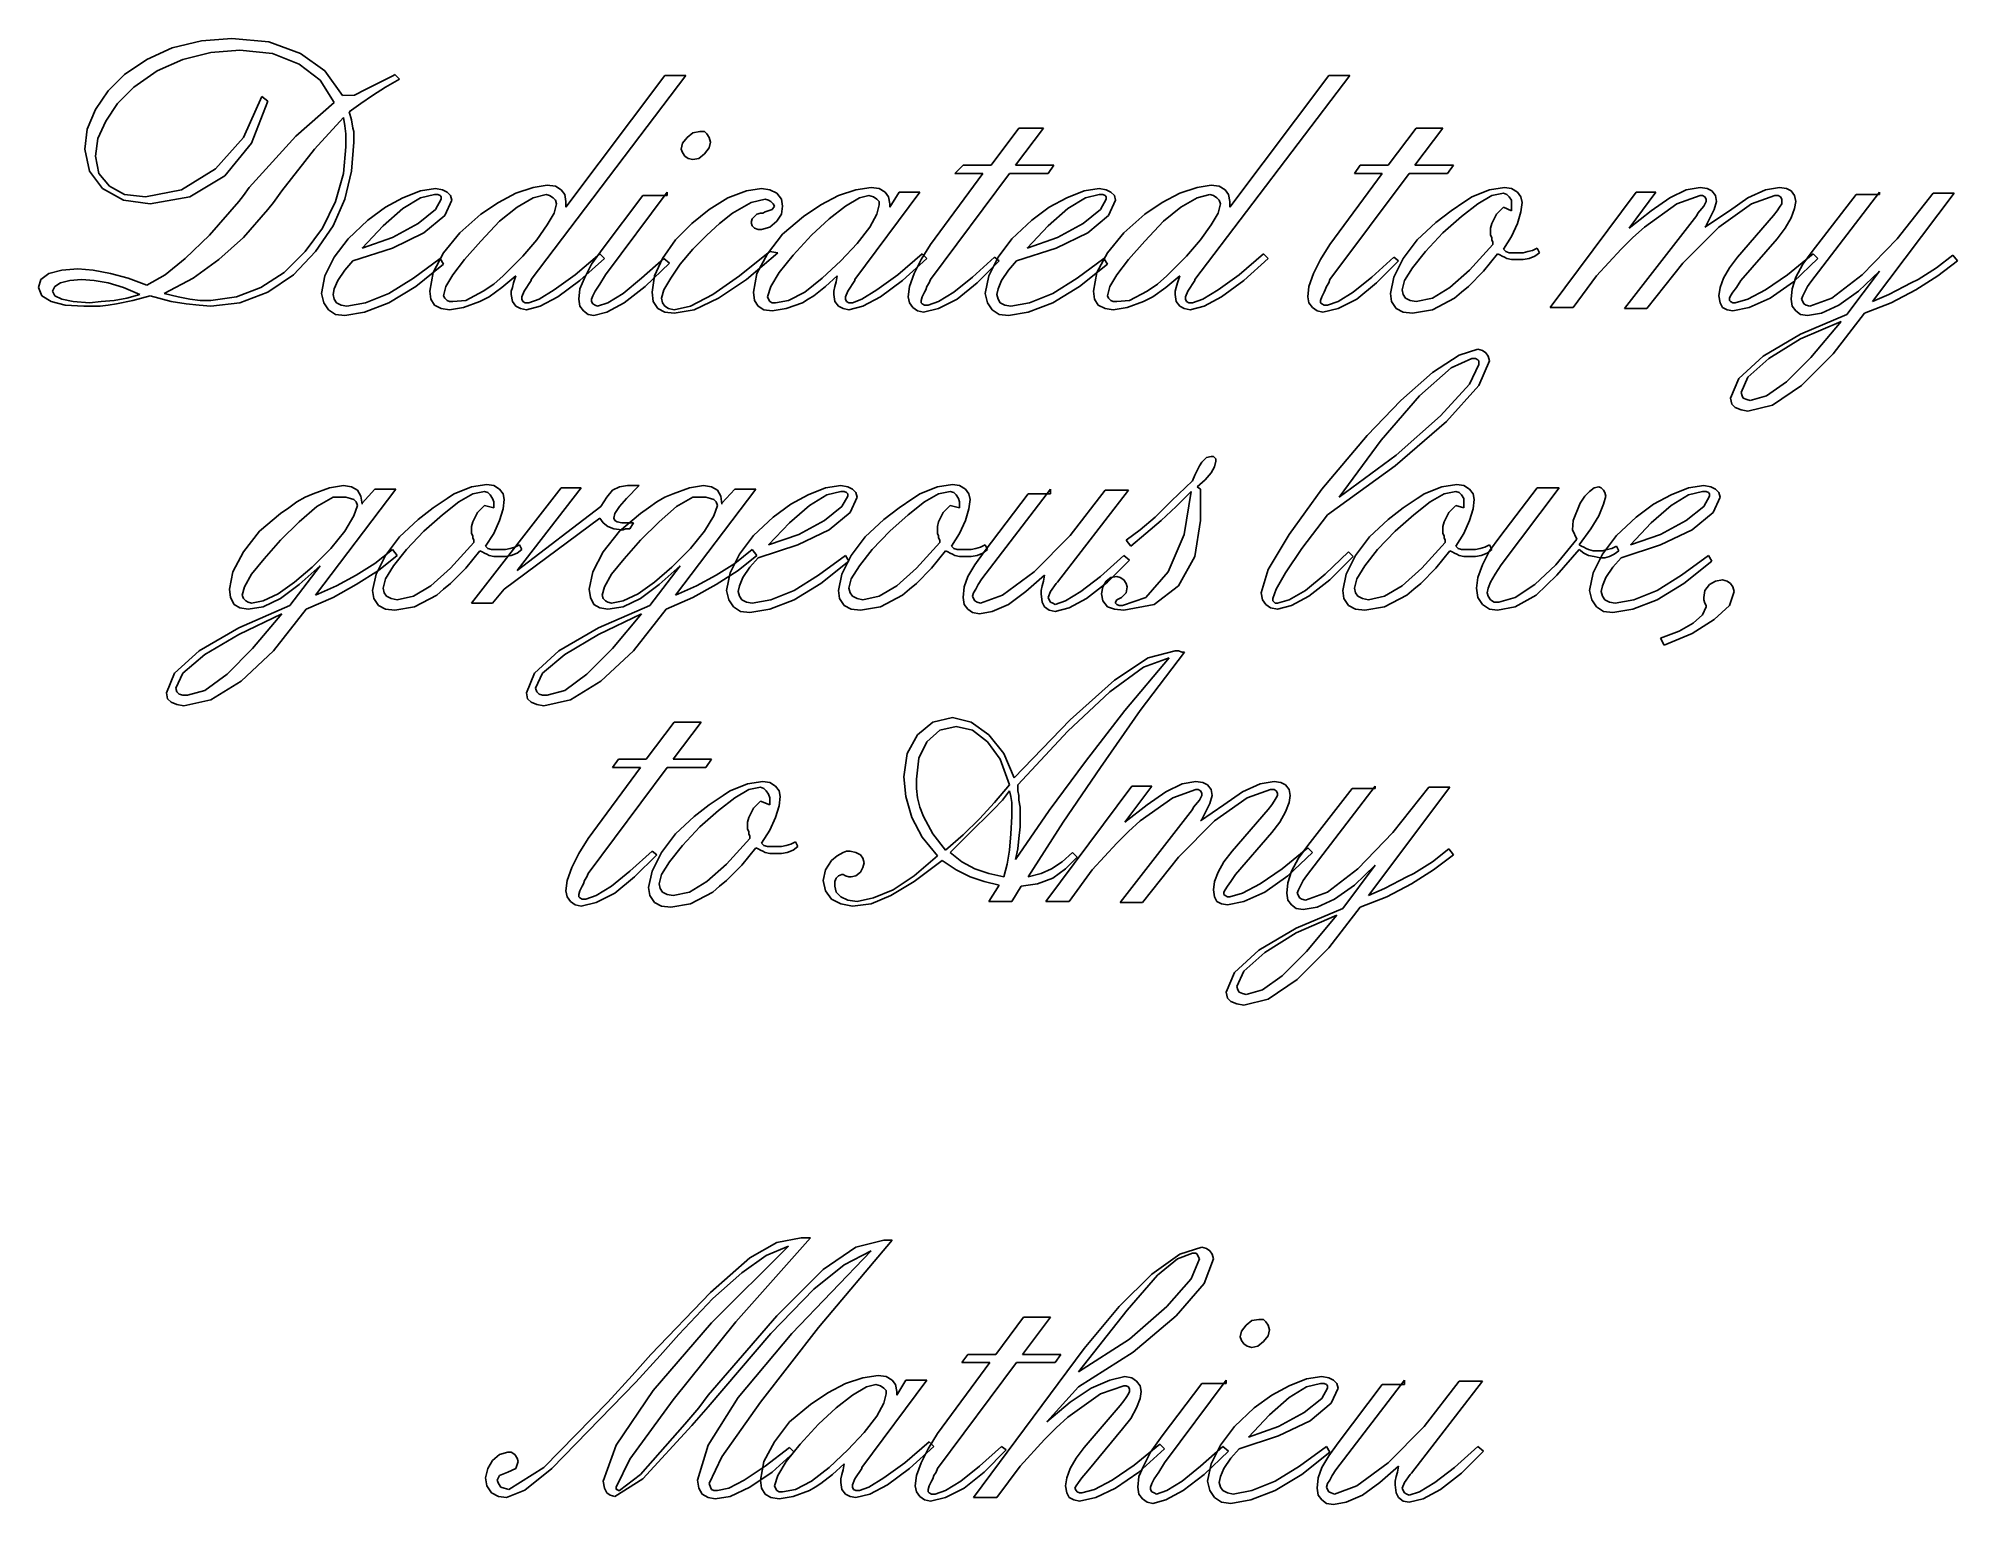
# Model space of a CAD drawing. Extents: x 33.8 to 77.4, y 27.9 to 61.2.
import ezdxf

# ---------------------------------------------------------------- set-up
doc = ezdxf.new("R2010")
doc.units = 0

msp = doc.modelspace()

# ---------------------------------------------------------------- linework, layer by layer
at = {"layer": 'Layer 1'}
for p, q in [((36.803507, 61.012928), (37.464964, 61.171678)), ((37.464964, 61.171678), (38.15288, 61.224594)), ((38.15288, 61.224594), (38.999546, 61.145219)), ((38.999546, 61.145219), (39.71392, 60.880636)), ((35.718716, 60.404387), (36.221424, 60.748345)), ((36.221424, 60.748345), (36.803507, 61.012928)), ((37.04163, 60.748344), (36.459547, 60.483761)), ((37.676629, 60.907094), (37.04163, 60.748344)), ((38.338086, 60.960011), (37.676629, 60.907094)), ((39.078918, 60.880636), (38.338086, 60.960011)), ((39.687459, 60.642511), (39.078918, 60.880636)), ((40.163708, 60.272095), (39.687459, 60.642511)), ((39.71392, 60.880636), (40.269544, 60.483762)), ((35.3483, 60.033971), (35.718716, 60.404387)), ((36.459547, 60.483761), (35.930381, 60.113345)), ((40.481208, 59.769387), (40.163708, 60.272095)), ((40.269544, 60.483762), (40.666419, 59.928138)), ((41.1956, 60.0605), (41.830599, 60.378)), ((41.96289, 60.298625), (41.64539, 60.113417)), ((41.830599, 60.378), (41.857057, 60.404458)), ((41.857057, 60.404458), (41.96289, 60.298625)), ((48.4716, 60.378), (44.95265, 55.7478)), ((45.7464, 57.3882), (47.99536, 60.37799)), ((47.99536, 60.37799), (48.4716, 60.378)), ((48.4716, 60.378), (48.4716, 60.378)), ((63.5528, 60.378), (60.03385, 55.7478)), ((60.8276, 57.3882), (63.07656, 60.37799)), ((63.07656, 60.37799), (63.5528, 60.378)), ((63.5528, 60.378), (63.5528, 60.378)), ((35.057259, 59.610638), (35.3483, 60.033971)), ((35.559965, 59.742929), (35.295382, 59.346054)), ((35.930381, 60.113345), (35.559965, 59.742929)), ((38.417461, 58.975638), (38.840794, 59.901678)), ((38.973086, 59.795845), (38.60267, 58.843346)), ((38.840794, 59.901678), (38.973086, 59.795845)), ((39.608084, 59.002096), (40.481208, 59.769387)), ((40.6664, 59.9282), (40.940937, 59.9348)), ((40.666419, 59.928138), (40.6664, 59.9282)), ((41.089766, 59.743001), (40.825183, 59.557793)), ((40.940937, 59.9348), (41.1956, 60.0605)), ((41.354349, 59.928209), (41.089766, 59.743001)), ((41.64539, 60.113417), (41.354349, 59.928209)), ((34.872051, 59.160847), (35.057259, 59.610638)), ((35.295382, 59.346054), (35.110174, 58.949179)), ((40.6929, 59.4255), (40.0314, 58.7111)), ((40.692883, 59.425424), (40.6929, 59.4255)), ((40.719342, 59.240216), (40.692883, 59.425424)), ((40.825183, 59.557793), (40.8781, 59.372585)), ((40.8781, 59.372585), (40.904558, 59.187377)), ((34.819134, 58.711056), (34.872051, 59.160847)), ((35.110174, 58.949179), (35.057257, 58.552305)), ((37.782462, 58.261264), (38.417461, 58.975638)), ((38.549754, 57.837926), (39.608084, 59.002096)), ((40.7458, 59.055008), (40.719342, 59.240216)), ((40.745776, 58.764015), (40.7458, 58.8698)), ((40.7458, 58.8698), (40.7458, 59.055008)), ((40.931, 58.8698), (40.878083, 58.208343)), ((40.904558, 59.187377), (40.931016, 59.108002)), ((40.931016, 59.028627), (40.931, 58.9492)), ((40.931, 58.9492), (40.931, 58.8698)), ((40.931016, 59.108002), (40.931016, 59.028627)), ((48.392192, 58.843418), (48.498025, 58.975709)), ((48.498025, 58.975709), (48.630317, 59.081542)), ((48.630317, 59.081542), (48.789067, 59.108)), ((48.789067, 59.108), (48.7891, 59.108)), ((48.7891, 59.108), (48.8949, 59.108)), ((48.8949, 59.108), (48.947817, 59.055083)), ((48.947817, 59.055083), (49.000733, 58.975708)), ((49.000733, 58.975708), (49.027192, 58.869875)), ((49.027192, 58.869875), (49.000733, 58.737583)), ((55.4037, 58.3407), (56.038699, 59.187366)), ((56.5943, 59.1873), (55.959301, 58.340634)), ((56.038699, 59.187366), (56.5943, 59.1873)), ((56.5943, 59.1873), (56.5943, 59.1873)), ((64.426, 58.3407), (65.060999, 59.187366)), ((65.6695, 59.1873), (65.034501, 58.340634)), ((65.060999, 59.187366), (65.6695, 59.1873)), ((65.6695, 59.1873), (65.6695, 59.1873)), ((34.924967, 58.208348), (34.819134, 58.711056)), ((35.057257, 58.552305), (35.136632, 58.15543)), ((38.60267, 58.843346), (37.994129, 58.102514)), ((40.0314, 58.7111), (39.290568, 57.758601)), ((40.692859, 58.155474), (40.745776, 58.764015)), ((48.365733, 58.711126), (48.392192, 58.843418)), ((48.392192, 58.631751), (48.365733, 58.711126)), ((48.445108, 58.552376), (48.392192, 58.631751)), ((48.524483, 58.49946), (48.445108, 58.552376)), ((48.630316, 58.473001), (48.524483, 58.49946)), ((48.762608, 58.49946), (48.630316, 58.473001)), ((48.8949, 58.605292), (48.762608, 58.49946)), ((49.000733, 58.737583), (48.8949, 58.605292)), ((35.216008, 57.811473), (34.924967, 58.208348)), ((35.136632, 58.15543), (35.374757, 57.864389)), ((37.015171, 57.785015), (37.782462, 58.261264)), ((37.994129, 58.102514), (37.20038, 57.626265)), ((40.507651, 57.520475), (40.692859, 58.155474)), ((40.878083, 58.208343), (40.719333, 57.573344)), ((54.027839, 56.54154), (55.218459, 58.1555)), ((55.827, 58.1555), (54.02784, 55.74779)), ((54.5835, 58.1555), (54.7687, 58.3407)), ((55.218459, 58.1555), (54.5835, 58.1555)), ((54.7687, 58.3407), (55.4037, 58.3407)), ((56.700108, 58.155492), (55.827, 58.1555)), ((55.959301, 58.340634), (56.8324, 58.3407)), ((56.8324, 58.3407), (56.700108, 58.155492)), ((63.103039, 56.54154), (64.293659, 58.1555)), ((64.9022, 58.1555), (63.10304, 55.74779)), ((63.6587, 58.1555), (63.790992, 58.340708)), ((64.293659, 58.1555), (63.6587, 58.1555)), ((63.790992, 58.340708), (64.426, 58.3407)), ((65.775308, 58.155492), (64.9022, 58.1555)), ((65.034501, 58.340634), (65.9076, 58.3407)), ((65.9076, 58.3407), (65.775308, 58.155492)), ((35.692257, 57.54689), (35.216008, 57.811473)), ((35.374757, 57.864389), (35.718715, 57.679181)), ((35.718715, 57.679181), (36.194964, 57.626265)), ((36.194964, 57.626265), (37.015171, 57.785015)), ((37.20038, 57.626265), (36.300798, 57.467515)), ((38.311629, 57.520426), (38.417462, 57.652718)), ((38.417462, 57.652718), (38.549754, 57.837926)), ((39.290568, 57.758601), (39.10536, 57.494018)), ((40.719333, 57.573344), (40.45475, 56.964803)), ((41.645342, 57.388146), (42.042217, 57.599812)), ((42.042217, 57.599812), (42.439091, 57.758562)), ((42.4391, 57.599883), (42.042226, 57.361758)), ((42.439091, 57.758562), (42.783049, 57.811479)), ((42.7566, 57.679258), (42.4391, 57.599883)), ((42.835975, 57.679258), (42.7566, 57.679258)), ((42.783049, 57.811479), (42.941799, 57.785021)), ((42.783058, 57.3353), (42.91535, 57.573425)), ((42.888892, 57.6528), (42.835975, 57.679258)), ((42.91535, 57.626342), (42.888892, 57.6528)), ((42.91535, 57.573425), (42.91535, 57.626342)), ((42.941799, 57.785021), (43.047632, 57.732104)), ((43.047632, 57.732104), (43.127007, 57.652729)), ((43.127007, 57.652729), (43.153465, 57.546896)), ((44.211817, 57.494048), (44.608692, 57.705714)), ((44.608692, 57.705714), (45.005566, 57.838005)), ((45.005582, 57.59983), (44.635166, 57.388164)), ((45.005566, 57.838005), (45.323066, 57.890922)), ((45.296623, 57.679204), (45.005582, 57.59983)), ((45.375998, 57.652746), (45.296623, 57.679204)), ((45.323066, 57.890922), (45.508274, 57.864464)), ((45.455373, 57.59983), (45.375998, 57.652746)), ((45.508289, 57.546913), (45.455373, 57.59983)), ((45.508274, 57.864464), (45.640566, 57.785089)), ((45.640566, 57.785089), (45.719941, 57.679256)), ((45.719941, 57.679256), (45.746399, 57.520506)), ((46.593095, 56.462102), (47.492677, 57.652722)), ((48.0483, 57.7321), (46.64601, 55.85356)), ((47.492677, 57.652722), (48.0483, 57.6528)), ((48.0483, 57.6528), (48.0483, 57.7321)), ((49.000761, 57.335257), (49.424094, 57.59984)), ((49.424094, 57.59984), (49.847427, 57.75859)), ((49.847427, 57.75859), (50.191385, 57.811507)), ((50.27076, 57.573381), (49.95326, 57.494006)), ((50.191385, 57.811507), (50.376593, 57.785049)), ((50.350135, 57.546923), (50.27076, 57.573381)), ((50.376593, 57.785049), (50.535343, 57.705674)), ((50.535343, 57.705674), (50.641176, 57.573382)), ((50.641176, 57.573382), (50.667635, 57.414632)), ((51.540745, 57.441061), (51.93762, 57.652727)), ((51.93762, 57.652727), (52.334495, 57.785019)), ((52.4139, 57.5998), (52.0964, 57.414592)), ((53.7897, 57.7321), (52.30804, 55.74773)), ((52.334495, 57.785019), (52.678453, 57.837935)), ((52.6256, 57.6528), (52.4139, 57.5998)), ((52.625566, 57.652715), (52.6256, 57.6528)), ((52.731399, 57.626256), (52.625566, 57.652715)), ((52.678453, 57.837935), (52.863661, 57.811477)), ((52.810774, 57.57334), (52.731399, 57.626256)), ((52.863691, 57.520423), (52.810774, 57.57334)), ((52.863661, 57.811477), (52.995953, 57.732102)), ((52.995953, 57.732102), (53.075328, 57.626269)), ((53.075328, 57.626269), (53.101786, 57.467519)), ((53.1018, 57.3882), (53.3135, 57.7321)), ((53.3135, 57.7321), (53.7897, 57.7321)), ((53.3135, 57.7321), (53.3135, 57.7321)), ((56.726642, 57.388146), (57.123516, 57.599812)), ((57.123516, 57.599812), (57.520391, 57.758562)), ((57.5468, 57.599883), (57.149925, 57.361758)), ((57.520391, 57.758562), (57.864349, 57.811479)), ((57.8643, 57.679258), (57.5468, 57.599883)), ((57.943675, 57.679258), (57.8643, 57.679258)), ((57.864349, 57.811479), (58.023099, 57.785021)), ((57.890758, 57.3353), (58.02305, 57.573425)), ((57.996592, 57.6528), (57.943675, 57.679258)), ((58.02305, 57.626342), (57.996592, 57.6528)), ((58.02305, 57.573425), (58.02305, 57.626342)), ((58.023099, 57.785021), (58.128932, 57.732104)), ((58.128932, 57.732104), (58.208307, 57.652729)), ((58.208307, 57.652729), (58.234765, 57.546896)), ((59.293017, 57.494048), (59.689891, 57.705714)), ((59.689891, 57.705714), (60.086766, 57.838005)), ((60.086783, 57.59983), (59.716367, 57.388164)), ((60.086766, 57.838005), (60.404266, 57.890922)), ((60.377824, 57.679204), (60.086783, 57.59983)), ((60.457199, 57.652746), (60.377824, 57.679204)), ((60.404266, 57.890922), (60.589474, 57.864464)), ((60.536574, 57.59983), (60.457199, 57.652746)), ((60.58949, 57.546913), (60.536574, 57.59983)), ((60.589474, 57.864464), (60.721766, 57.785089)), ((60.721766, 57.785089), (60.801141, 57.679256)), ((60.801141, 57.679256), (60.827599, 57.520506)), ((66.172218, 57.520464), (66.251593, 57.573381)), ((66.251593, 57.573381), (66.330968, 57.626297)), ((66.330968, 57.626297), (66.727842, 57.785047)), ((66.780709, 57.652708), (66.463209, 57.4675)), ((66.727842, 57.785047), (67.0718, 57.837964)), ((67.045292, 57.705625), (66.780709, 57.652708)), ((67.124667, 57.679166), (67.045292, 57.705625)), ((67.0718, 57.837964), (67.23055, 57.811506)), ((67.177583, 57.62625), (67.124667, 57.679166)), ((67.2305, 57.546875), (67.177583, 57.62625)), ((67.23055, 57.811506), (67.362842, 57.732131)), ((67.362842, 57.732131), (67.442217, 57.626298)), ((67.442217, 57.626298), (67.468675, 57.494007)), ((68.1037, 55.1128), (70.06161, 57.73217)), ((70.5114, 57.7321), (69.902859, 56.911893)), ((70.06161, 57.73217), (70.5114, 57.7321)), ((70.405567, 57.308767), (70.8289, 57.599808)), ((70.8289, 57.599808), (71.199316, 57.785016)), ((71.516784, 57.652751), (70.987618, 57.467543)), ((71.199316, 57.785016), (71.516816, 57.837933)), ((71.569701, 57.652751), (71.516784, 57.652751)), ((71.516816, 57.837933), (71.675566, 57.811474)), ((71.622618, 57.626293), (71.569701, 57.652751)), ((71.649076, 57.573376), (71.622618, 57.626293)), ((71.649076, 57.52046), (71.649076, 57.573376)), ((71.675566, 57.811474), (71.781399, 57.758558)), ((71.781399, 57.758558), (71.860774, 57.652725)), ((71.860774, 57.652725), (71.887232, 57.520433)), ((72.1782, 57.3088), (72.601533, 57.599841)), ((72.601533, 57.599841), (72.998407, 57.785049)), ((73.210074, 57.652757), (72.680908, 57.467549)), ((72.998407, 57.785049), (73.315907, 57.837966)), ((73.289449, 57.652757), (73.210074, 57.652757)), ((73.342366, 57.626299), (73.289449, 57.652757)), ((73.315907, 57.837966), (73.474657, 57.811507)), ((73.368824, 57.573382), (73.342366, 57.626299)), ((73.368824, 57.520465), (73.368824, 57.573382)), ((73.474657, 57.811507), (73.58049, 57.758591)), ((73.58049, 57.758591), (73.659865, 57.652758)), ((73.659865, 57.652758), (73.686323, 57.520466)), ((75.5914, 57.7321), (74.03036, 55.69481)), ((74.056818, 56.382724), (75.062238, 57.679184)), ((75.062238, 57.679184), (75.5914, 57.6792)), ((77.284731, 57.705637), (75.432651, 55.245017)), ((75.5914, 57.6792), (75.5914, 57.7321)), ((75.988275, 56.673767), (76.808482, 57.705637)), ((76.808482, 57.705637), (77.284731, 57.705637)), ((36.300798, 57.467515), (35.692257, 57.54689)), ((37.650171, 56.753135), (38.311629, 57.520426)), ((38.973068, 57.335268), (38.417444, 56.700269)), ((39.10536, 57.494018), (38.973068, 57.335268)), ((40.21661, 56.911934), (40.507651, 57.520475)), ((41.248467, 57.097105), (41.645342, 57.388146)), ((42.042226, 57.361758), (41.592435, 56.964884)), ((42.386183, 57.0178), (42.783058, 57.3353)), ((42.994715, 57.202938), (42.518466, 56.806063)), ((43.153465, 57.546896), (42.994715, 57.202938)), ((43.338693, 56.806132), (43.814942, 57.229465)), ((43.814942, 57.229465), (44.211817, 57.494048)), ((44.635166, 57.388164), (44.238291, 57.070664)), ((45.323081, 56.991289), (45.481831, 57.255872)), ((45.481831, 57.255872), (45.534748, 57.467538)), ((45.534748, 57.467538), (45.508289, 57.546913)), ((45.746399, 57.520506), (45.7464, 57.494)), ((45.7464, 57.494), (45.7464, 57.4675)), ((45.7464, 57.4675), (45.7464, 57.4411)), ((45.7464, 57.4411), (45.7464, 57.4146)), ((45.7464, 57.4146), (45.7464, 57.388142)), ((45.7464, 57.388142), (45.7464, 57.3882)), ((48.603886, 57.017757), (49.000761, 57.335257)), ((49.529927, 57.255881), (49.238886, 57.017756)), ((49.95326, 57.494006), (49.529927, 57.255881)), ((49.953261, 57.044215), (49.979719, 57.12359)), ((49.979719, 57.12359), (50.032636, 57.176506)), ((50.032636, 57.176506), (50.085552, 57.229423)), ((50.085552, 57.229423), (50.164927, 57.255881)), ((50.164927, 57.255881), (50.217844, 57.255881)), ((50.217844, 57.255881), (50.27076, 57.28234)), ((50.27076, 57.28234), (50.42951, 57.335256)), ((50.403052, 57.520464), (50.350135, 57.546923)), ((50.455969, 57.467548), (50.403052, 57.520464)), ((50.42951, 57.335256), (50.482427, 57.414631)), ((50.482427, 57.414631), (50.455969, 57.467548)), ((50.641176, 57.229424), (50.535343, 57.070674)), ((50.667635, 57.414632), (50.641176, 57.229424)), ((50.667622, 56.779603), (51.143871, 57.176478)), ((51.143871, 57.176478), (51.540745, 57.441061)), ((51.725984, 57.123551), (51.32911, 56.753135)), ((52.0964, 57.414592), (51.725984, 57.123551)), ((52.652024, 56.938341), (52.810774, 57.229382)), ((52.810774, 57.229382), (52.863691, 57.441048)), ((52.863691, 57.441048), (52.863691, 57.520423)), ((53.101786, 57.467519), (53.1018, 57.3882)), ((56.329767, 57.097105), (56.726642, 57.388146)), ((57.149925, 57.361758), (56.700134, 56.964884)), ((57.493883, 57.0178), (57.890758, 57.3353)), ((58.076015, 57.202938), (57.599766, 56.806063)), ((58.234765, 57.546896), (58.076015, 57.202938)), ((58.419893, 56.806132), (58.896142, 57.229465)), ((58.896142, 57.229465), (59.293017, 57.494048)), ((59.716367, 57.388164), (59.319492, 57.070664)), ((60.404282, 56.991289), (60.563032, 57.255872)), ((60.563032, 57.255872), (60.615949, 57.467538)), ((60.615949, 57.467538), (60.58949, 57.546913)), ((60.827599, 57.520506), (60.8276, 57.494)), ((60.8276, 57.494), (60.8276, 57.4675)), ((60.8276, 57.4675), (60.8276, 57.4411)), ((60.8276, 57.4411), (60.8276, 57.4146)), ((60.8276, 57.4146), (60.8276, 57.388142)), ((60.8276, 57.388142), (60.8276, 57.3882)), ((65.51076, 57.044215), (65.854718, 57.308798)), ((66.092793, 57.176459), (65.66946, 56.806043)), ((65.854718, 57.308798), (66.172218, 57.520464)), ((66.463209, 57.4675), (66.092793, 57.176459)), ((66.780708, 57.01771), (66.833624, 57.123543)), ((66.833624, 57.123543), (66.886541, 57.229376)), ((66.886541, 57.229376), (67.045291, 57.388126)), ((67.045291, 57.388126), (67.2305, 57.3088)), ((67.2305, 57.4675), (67.2305, 57.546875)), ((67.2305, 57.4411), (67.2305, 57.4675)), ((67.2305, 57.414658), (67.2305, 57.4411)), ((67.2305, 57.3882), (67.2305, 57.414658)), ((67.2305, 57.3617), (67.2305, 57.3882)), ((67.2305, 57.335258), (67.2305, 57.3617)), ((67.2305, 57.3088), (67.2305, 57.335258)), ((67.2305, 57.3088), (67.2305, 57.3088)), ((67.2305, 57.3088), (67.2305, 57.3088)), ((67.2305, 57.3088), (67.2305, 57.3088)), ((67.2305, 57.3088), (67.2305, 57.3088)), ((67.442217, 57.282341), (67.362842, 57.017758)), ((67.468675, 57.494007), (67.442217, 57.282341)), ((69.797, 55.0863), (71.43741, 57.20296)), ((69.902859, 56.911893), (70.405567, 57.308767)), ((70.987618, 57.467543), (70.246786, 56.938377)), ((71.43741, 57.20296), (71.463868, 57.255877)), ((71.463868, 57.255877), (71.596159, 57.414627)), ((71.596159, 57.414627), (71.649076, 57.52046)), ((71.6226, 56.9384), (72.1782, 57.3088)), ((71.834316, 57.335225), (71.675566, 57.017725)), ((71.887232, 57.520433), (71.834316, 57.335225)), ((72.680908, 57.467549), (71.940076, 56.938383)), ((72.363409, 56.250467), (73.183616, 57.202966)), ((73.183616, 57.202966), (73.262991, 57.308799)), ((73.262991, 57.308799), (73.315907, 57.388174)), ((73.315907, 57.388174), (73.368824, 57.467549)), ((73.368824, 57.467549), (73.368824, 57.520465)), ((73.58049, 57.15005), (73.448198, 56.911925)), ((73.659865, 57.361716), (73.58049, 57.15005)), ((73.686323, 57.520466), (73.659865, 57.361716)), ((37.094547, 56.223969), (37.650171, 56.753135)), ((38.417444, 56.700269), (37.86182, 56.197561)), ((39.819735, 56.382768), (40.21661, 56.911934)), ((40.45475, 56.964803), (40.057876, 56.38272)), ((40.798676, 56.673772), (41.248467, 57.097105)), ((41.592435, 56.964884), (41.116186, 56.462176)), ((41.116186, 56.462176), (41.8041, 56.7003)), ((42.518466, 56.806063), (41.804092, 56.462105)), ((41.8041, 56.7003), (42.386183, 57.0178)), ((42.968277, 56.356341), (43.338693, 56.806132)), ((44.238291, 57.070664), (43.814958, 56.620873)), ((45.084956, 56.647331), (45.323081, 56.991289)), ((48.23347, 56.647341), (48.603886, 57.017757)), ((48.947845, 56.753173), (48.789095, 56.594423)), ((49.238886, 57.017756), (48.947845, 56.753173)), ((49.979719, 56.96484), (49.953261, 57.044215)), ((50.032636, 56.911923), (49.979719, 56.96484)), ((50.11201, 56.885465), (50.032636, 56.911923)), ((50.191385, 56.885465), (50.11201, 56.885465)), ((50.376593, 56.938382), (50.191385, 56.885465)), ((50.323664, 56.329812), (50.667622, 56.779603)), ((50.535343, 57.070674), (50.376593, 56.938382)), ((51.32911, 56.753135), (50.905777, 56.303344)), ((52.360983, 56.567925), (52.652024, 56.938341)), ((55.879976, 56.673772), (56.329767, 57.097105)), ((56.700134, 56.964884), (56.223885, 56.462176)), ((56.223885, 56.462176), (56.9118, 56.7003)), ((57.599766, 56.806063), (56.885392, 56.462105)), ((56.9118, 56.7003), (57.493883, 57.0178)), ((58.049477, 56.356341), (58.419893, 56.806132)), ((59.319492, 57.070664), (58.896159, 56.620873)), ((60.166157, 56.647331), (60.404282, 56.991289)), ((65.087427, 56.64734), (65.51076, 57.044215)), ((65.66946, 56.806043), (65.272586, 56.38271)), ((66.75425, 56.911877), (66.780708, 57.01771)), ((66.75425, 56.806044), (66.75425, 56.911877)), ((66.75425, 56.753128), (66.75425, 56.806044)), ((66.780708, 56.700211), (66.75425, 56.753128)), ((66.780708, 56.647294), (66.780708, 56.700211)), ((67.23055, 56.726717), (67.045342, 56.435676)), ((67.362842, 57.017758), (67.23055, 56.726717)), ((69.982203, 56.700252), (69.71762, 56.435669)), ((70.246786, 56.938377), (69.982203, 56.700252)), ((71.940076, 56.938383), (71.119869, 56.118176)), ((71.622649, 56.93835), (71.6226, 56.9384)), ((71.649107, 56.964808), (71.622649, 56.93835)), ((71.675566, 57.017725), (71.649107, 56.964808)), ((73.448198, 56.911925), (73.26299, 56.6738)), ((39.343486, 55.906519), (39.819735, 56.382768)), ((40.057876, 56.38272), (39.555168, 55.853554)), ((40.26951, 55.827106), (40.481176, 56.250439)), ((40.481176, 56.250439), (40.798676, 56.673772)), ((41.804092, 56.462105), (40.90451, 56.171064)), ((41.116186, 56.462176), (41.116186, 56.462176)), ((42.730152, 55.90655), (42.968277, 56.356341)), ((43.814958, 56.620873), (43.444542, 56.19754)), ((44.529331, 56.03879), (44.767456, 56.276915)), ((44.767456, 56.276915), (45.084956, 56.647331)), ((45.958065, 55.853633), (46.513689, 56.329882)), ((46.328512, 56.091686), (46.593095, 56.462102)), ((46.513689, 56.329882), (46.619522, 56.224049)), ((47.942429, 56.224008), (48.23347, 56.647341)), ((48.630345, 56.435673), (48.339304, 56.091715)), ((48.789095, 56.594423), (48.630345, 56.435673)), ((49.688679, 55.827132), (50.376595, 56.382756)), ((50.5618, 56.3563), (49.847426, 55.747759)), ((50.085539, 55.880021), (50.323664, 56.329812)), ((50.376595, 56.382756), (50.3766, 56.3828)), ((50.3766, 56.3828), (50.5618, 56.3563)), ((50.5618, 56.3563), (50.5618, 56.3563)), ((50.905777, 56.303344), (50.588277, 55.906469)), ((51.990567, 56.171051), (52.360983, 56.567925)), ((53.286996, 55.853563), (53.84262, 56.329812)), ((53.816173, 56.197582), (54.027839, 56.54154)), ((53.84262, 56.329812), (53.948453, 56.223979)), ((54.980339, 55.800707), (55.483047, 56.250498)), ((55.35081, 55.827106), (55.562476, 56.250439)), ((55.483047, 56.250498), (55.58888, 56.171123)), ((55.562476, 56.250439), (55.879976, 56.673772)), ((56.885392, 56.462105), (55.98581, 56.171064)), ((56.223885, 56.462176), (56.223885, 56.462176)), ((57.811352, 55.90655), (58.049477, 56.356341)), ((58.896159, 56.620873), (58.525743, 56.19754)), ((59.610532, 56.03879), (59.848657, 56.276915)), ((59.848657, 56.276915), (60.166157, 56.647331)), ((61.039265, 55.853633), (61.594889, 56.329882)), ((61.594889, 56.329882), (61.700722, 56.224049)), ((62.891373, 56.197582), (63.103039, 56.54154)), ((64.055539, 55.800707), (64.558247, 56.250498)), ((64.558247, 56.250498), (64.66408, 56.171123)), ((64.769927, 56.224007), (65.087427, 56.64734)), ((65.272586, 56.38271), (64.981545, 56.012294)), ((66.278, 55.959378), (66.807166, 56.541461)), ((66.91305, 56.329842), (66.59555, 55.932967)), ((66.807166, 56.594378), (66.780708, 56.647294)), ((66.807166, 56.567919), (66.807166, 56.594378)), ((66.807166, 56.541461), (66.807166, 56.567919)), ((66.965967, 56.303384), (66.91305, 56.329842)), ((67.018883, 56.276925), (66.965967, 56.303384)), ((67.0718, 56.250467), (67.018883, 56.276925)), ((67.045342, 56.435676), (67.0453, 56.4357)), ((67.0453, 56.4357), (67.0982, 56.3828)), ((67.124717, 56.224009), (67.0718, 56.250467)), ((67.0982, 56.3828), (67.177575, 56.356342)), ((67.177575, 56.356342), (67.230492, 56.356342)), ((67.230492, 56.356342), (67.283408, 56.356342)), ((67.283408, 56.356342), (67.336325, 56.356342)), ((67.336325, 56.356342), (67.3893, 56.3563)), ((67.3893, 56.3563), (67.495133, 56.3563)), ((67.495133, 56.3563), (67.600966, 56.382758)), ((67.600966, 56.382758), (67.706799, 56.409217)), ((67.759716, 56.276925), (67.627425, 56.224009)), ((67.706799, 56.409217), (67.812632, 56.462133)), ((67.865549, 56.3563), (67.759716, 56.276925)), ((67.812632, 56.462133), (67.865549, 56.3563)), ((69.71762, 56.435669), (69.161996, 55.827128)), ((72.178201, 56.012342), (72.363409, 56.250467)), ((73.26299, 56.6738), (72.442783, 55.721301)), ((73.501115, 55.853592), (74.083198, 56.329841)), ((73.845152, 56.091683), (74.056818, 56.382724)), ((74.083198, 56.329841), (74.189031, 56.224008)), ((75.194526, 55.85356), (75.988275, 56.673767)), ((76.887858, 56.012308), (77.258274, 56.303349)), ((77.258274, 56.303349), (77.364107, 56.171058)), ((33.813718, 55.74772), (33.998926, 55.880011)), ((33.998926, 55.880011), (34.289967, 55.959386)), ((34.289967, 55.959386), (34.660383, 55.985844)), ((34.660383, 55.985844), (35.004341, 55.959386)), ((35.004341, 55.959386), (35.401215, 55.880011)), ((35.401215, 55.880011), (35.79809, 55.774178)), ((36.221423, 55.615428), (36.644756, 55.853553)), ((36.644756, 55.853553), (37.094547, 56.223969)), ((37.86182, 56.197561), (37.279737, 55.774228)), ((38.81432, 55.562561), (39.343486, 55.906519)), ((39.555168, 55.853554), (38.973085, 55.45668)), ((40.190135, 55.430233), (40.26951, 55.827106)), ((40.7193, 55.9594), (40.56055, 55.721275)), ((40.90451, 56.171064), (40.7193, 55.9594)), ((40.90451, 56.171064), (40.90451, 56.171064)), ((42.28034, 55.774191), (42.888881, 56.223982)), ((42.968256, 56.09169), (42.333257, 55.588982)), ((42.650777, 55.483217), (42.730152, 55.90655)), ((42.888881, 56.223982), (42.968256, 56.09169)), ((43.179959, 55.853582), (43.021209, 55.588999)), ((43.444542, 56.19754), (43.179959, 55.853582)), ((44.105999, 55.641916), (44.317665, 55.827124)), ((44.608691, 55.827175), (44.291191, 55.562592)), ((44.317665, 55.827124), (44.529331, 56.03879)), ((44.555775, 55.668425), (44.608691, 55.827175)), ((45.481816, 55.509675), (45.958065, 55.853633)), ((46.619522, 56.224049), (46.063898, 55.721341)), ((46.169762, 55.774186), (46.328512, 56.091686)), ((46.64601, 55.85356), (46.513718, 55.641894)), ((47.466218, 55.774185), (47.968926, 56.223976)), ((48.101218, 56.118143), (47.545594, 55.588977)), ((47.704305, 55.456717), (47.757221, 55.827133)), ((47.757221, 55.827133), (47.942429, 56.224008)), ((47.968926, 56.223976), (48.101218, 56.118143)), ((48.339304, 56.091715), (48.127638, 55.774215)), ((49.080138, 55.403799), (49.688679, 55.827132)), ((50.006164, 55.456688), (50.085539, 55.880021)), ((50.588277, 55.906469), (50.403069, 55.588969)), ((51.567234, 55.774177), (51.990567, 56.171051)), ((51.911163, 55.827104), (51.64658, 55.588979)), ((51.884705, 55.694813), (51.911163, 55.827104)), ((52.810747, 55.509605), (53.286996, 55.853563)), ((53.948453, 56.223979), (53.392829, 55.721271)), ((53.55159, 55.589041), (53.657423, 55.880082)), ((53.657423, 55.880082), (53.816173, 56.197582)), ((55.58888, 56.171123), (55.086172, 55.668415)), ((55.271435, 55.430233), (55.35081, 55.827106)), ((55.8006, 55.9594), (55.64185, 55.721275)), ((55.98581, 56.171064), (55.8006, 55.9594)), ((55.98581, 56.171064), (55.98581, 56.171064)), ((57.36164, 55.774191), (57.970181, 56.223982)), ((58.049556, 56.09169), (57.414557, 55.588982)), ((57.731977, 55.483217), (57.811352, 55.90655)), ((57.970181, 56.223982), (58.049556, 56.09169)), ((58.26116, 55.853582), (58.10241, 55.588999)), ((58.525743, 56.19754), (58.26116, 55.853582)), ((59.1872, 55.641916), (59.398866, 55.827124)), ((59.689891, 55.827175), (59.372391, 55.562592)), ((59.398866, 55.827124), (59.610532, 56.03879)), ((59.636975, 55.668425), (59.689891, 55.827175)), ((60.563016, 55.509675), (61.039265, 55.853633)), ((61.700722, 56.224049), (61.145098, 55.721341)), ((62.62679, 55.589041), (62.732623, 55.880082)), ((62.732623, 55.880082), (62.891373, 56.197582)), ((64.66408, 56.171123), (64.161372, 55.668415)), ((64.558261, 55.800674), (64.769927, 56.224007)), ((64.981545, 56.012294), (64.796337, 55.721253)), ((65.828209, 55.562504), (66.278, 55.959378)), ((66.59555, 55.932967), (66.251592, 55.589009)), ((67.23055, 56.19755), (67.124717, 56.224009)), ((67.336383, 56.19755), (67.23055, 56.19755)), ((67.495133, 56.19755), (67.336383, 56.19755)), ((67.627425, 56.224009), (67.495133, 56.19755)), ((69.161996, 55.827128), (68.63283, 55.112754)), ((71.119869, 56.118176), (70.299662, 55.086306)), ((72.04591, 55.774217), (72.178201, 56.012342)), ((72.998407, 55.509634), (73.501115, 55.853592)), ((74.189031, 56.224008), (73.633407, 55.694842)), ((73.686402, 55.800642), (73.845152, 56.091683)), ((74.50661, 55.324394), (75.194526, 55.85356)), ((74.850567, 54.953977), (75.591399, 55.932934)), ((75.591399, 55.932934), (75.11515, 55.483143)), ((76.914316, 55.8271), (76.411608, 55.5096)), ((76.464525, 55.747725), (76.887858, 56.012308)), ((77.364107, 56.171058), (76.914316, 55.8271)), ((33.760801, 55.562512), (33.813718, 55.74772)), ((33.840176, 55.377304), (33.760801, 55.562512)), ((34.051842, 55.245013), (33.840176, 55.377304)), ((34.13116, 55.588958), (34.078243, 55.483125)), ((34.078243, 55.483125), (34.13116, 55.377292)), ((34.263452, 55.668333), (34.13116, 55.588958)), ((34.13116, 55.377292), (34.28991, 55.297917)), ((34.475118, 55.72125), (34.263452, 55.668333)), ((34.739701, 55.747708), (34.475118, 55.72125)), ((35.030742, 55.72125), (34.739701, 55.747708)), ((35.348242, 55.668333), (35.030742, 55.72125)), ((35.6922, 55.5625), (35.348242, 55.668333)), ((36.0627, 55.4038), (35.6922, 55.5625)), ((35.771574, 55.324376), (36.062615, 55.40375)), ((35.79809, 55.774178), (36.221423, 55.615428)), ((36.300798, 55.377304), (35.903923, 55.271471)), ((36.062615, 55.40375), (36.0627, 55.4038)), ((36.777047, 55.245013), (36.300798, 55.377304)), ((37.279737, 55.774228), (36.61828, 55.43027)), ((36.61828, 55.43027), (36.93578, 55.350895)), ((38.258696, 55.350895), (38.81432, 55.562561)), ((38.973085, 55.45668), (38.338086, 55.218555)), ((40.243052, 55.218567), (40.190135, 55.430233)), ((40.481175, 55.536067), (40.454717, 55.403775)), ((40.454717, 55.403775), (40.481175, 55.297942)), ((40.56055, 55.721275), (40.481175, 55.536067)), ((41.19555, 55.218567), (41.724716, 55.430233)), ((41.724716, 55.430233), (42.28034, 55.774191)), ((42.333257, 55.588982), (41.724716, 55.218566)), ((42.677235, 55.298009), (42.650777, 55.483217)), ((43.021209, 55.588999), (42.968292, 55.377333)), ((42.968292, 55.377333), (42.994751, 55.324416)), ((43.471, 55.2715), (43.867874, 55.483166)), ((43.867874, 55.483166), (44.105999, 55.641916)), ((44.291191, 55.562592), (44.00015, 55.350926)), ((44.502858, 55.483217), (44.529316, 55.562592)), ((44.502858, 55.403842), (44.502858, 55.483217)), ((44.529316, 55.245092), (44.502858, 55.403842)), ((44.529316, 55.562592), (44.555775, 55.668425)), ((44.7939, 55.483217), (44.740983, 55.350926)), ((44.95265, 55.721342), (44.7939, 55.483217)), ((44.95265, 55.7478), (44.95265, 55.721342)), ((45.137858, 55.298009), (45.481816, 55.509675)), ((46.063898, 55.721341), (45.56119, 55.350925)), ((46.03747, 55.297936), (46.063929, 55.536061)), ((46.063929, 55.536061), (46.169762, 55.774186)), ((46.354968, 55.377311), (46.32851, 55.297936)), ((46.407885, 55.483144), (46.354968, 55.377311)), ((46.513718, 55.641894), (46.407885, 55.483144)), ((46.698927, 55.218561), (47.042885, 55.430227)), ((47.042885, 55.430227), (47.466218, 55.774185)), ((47.545594, 55.588977), (47.069345, 55.218561)), ((47.730763, 55.245051), (47.704305, 55.456717)), ((47.968888, 55.509632), (47.915972, 55.324424)), ((48.127638, 55.774215), (47.968888, 55.509632)), ((48.57743, 55.139216), (49.080138, 55.403799)), ((49.847426, 55.747759), (49.212427, 55.324426)), ((50.032622, 55.27148), (50.006164, 55.456688)), ((50.403069, 55.588969), (50.323694, 55.350844)), ((50.799943, 55.271469), (51.170359, 55.456677)), ((51.170359, 55.456677), (51.567234, 55.774177)), ((51.381997, 55.377313), (51.249705, 55.297938)), ((51.64658, 55.588979), (51.381997, 55.377313)), ((51.831788, 55.483147), (51.858246, 55.58898)), ((51.831788, 55.403772), (51.831788, 55.483147)), ((51.858246, 55.245022), (51.831788, 55.403772)), ((51.858246, 55.58898), (51.884705, 55.694813)), ((52.14929, 55.483147), (52.096373, 55.350856)), ((52.30804, 55.721272), (52.14929, 55.483147)), ((52.30804, 55.74773), (52.30804, 55.721272)), ((52.466789, 55.297939), (52.810747, 55.509605)), ((53.392829, 55.721271), (52.890121, 55.350855)), ((53.525132, 55.350916), (53.55159, 55.589041)), ((53.895548, 55.456749), (53.842632, 55.350916)), ((53.922007, 55.509665), (53.895548, 55.456749)), ((53.948465, 55.58904), (53.922007, 55.509665)), ((54.001382, 55.668415), (53.948465, 55.58904)), ((54.02784, 55.74779), (54.001382, 55.668415)), ((54.213048, 55.245083), (54.557006, 55.456749)), ((54.557006, 55.456749), (54.980339, 55.800707)), ((55.086172, 55.668415), (54.636381, 55.297999)), ((55.324352, 55.218567), (55.271435, 55.430233)), ((55.562475, 55.536067), (55.536017, 55.403775)), ((55.536017, 55.403775), (55.562475, 55.297942)), ((55.64185, 55.721275), (55.562475, 55.536067)), ((56.27685, 55.218567), (56.806016, 55.430233)), ((56.806016, 55.430233), (57.36164, 55.774191)), ((57.414557, 55.588982), (56.806016, 55.218566)), ((57.758435, 55.298009), (57.731977, 55.483217)), ((58.10241, 55.588999), (58.049493, 55.377333)), ((58.049493, 55.377333), (58.075952, 55.324416)), ((58.5522, 55.2715), (58.949075, 55.483166)), ((58.949075, 55.483166), (59.1872, 55.641916)), ((59.372391, 55.562592), (59.08135, 55.350926)), ((59.584058, 55.483217), (59.610516, 55.562592)), ((59.584058, 55.403842), (59.584058, 55.483217)), ((59.610516, 55.245092), (59.584058, 55.403842)), ((59.610516, 55.562592), (59.636975, 55.668425)), ((59.8751, 55.483217), (59.822183, 55.350926)), ((60.03385, 55.721342), (59.8751, 55.483217)), ((60.03385, 55.7478), (60.03385, 55.721342)), ((60.219058, 55.298009), (60.563016, 55.509675)), ((61.145098, 55.721341), (60.64239, 55.350925)), ((62.600332, 55.350916), (62.62679, 55.589041)), ((62.970748, 55.456749), (62.917832, 55.350916)), ((62.997207, 55.509665), (62.970748, 55.456749)), ((63.023665, 55.58904), (62.997207, 55.509665)), ((63.076582, 55.668415), (63.023665, 55.58904)), ((63.10304, 55.74779), (63.076582, 55.668415)), ((63.288248, 55.245083), (63.632206, 55.456749)), ((63.632206, 55.456749), (64.055539, 55.800707)), ((64.161372, 55.668415), (63.711581, 55.297999)), ((64.478886, 55.430258), (64.558261, 55.800674)), ((64.505344, 55.24505), (64.478886, 55.430258)), ((64.796337, 55.721253), (64.74342, 55.509587)), ((64.74342, 55.509587), (64.769879, 55.403754)), ((64.769879, 55.403754), (64.822795, 55.324379)), ((65.431335, 55.324379), (65.828209, 55.562504)), ((66.092842, 55.456717), (65.934092, 55.324425)), ((66.251592, 55.589009), (66.092842, 55.456717)), ((71.940077, 55.377343), (71.966535, 55.562551)), ((71.966535, 55.218593), (71.940077, 55.377343)), ((71.966535, 55.562551), (72.04591, 55.774217)), ((72.204658, 55.377343), (72.1782, 55.324426)), ((72.257575, 55.456718), (72.204658, 55.377343)), ((72.33695, 55.562551), (72.257575, 55.456718)), ((72.442783, 55.721301), (72.33695, 55.562551)), ((72.601533, 55.297968), (72.998407, 55.509634)), ((73.633407, 55.694842), (73.104241, 55.324426)), ((73.580569, 55.297934), (73.607028, 55.536059)), ((73.607028, 55.536059), (73.686402, 55.800642)), ((73.845152, 55.377311), (73.818694, 55.297936)), ((73.898068, 55.483144), (73.845152, 55.377311)), ((73.950985, 55.588977), (73.898068, 55.483144)), ((74.03036, 55.69481), (73.950985, 55.588977)), ((75.11515, 55.483143), (74.665359, 55.165643)), ((75.432651, 55.245017), (75.803067, 55.403767)), ((75.803067, 55.403767), (76.147025, 55.588975)), ((76.411608, 55.5096), (75.855984, 55.218559)), ((76.147025, 55.588975), (76.305775, 55.66835)), ((76.305775, 55.66835), (76.464525, 55.747725)), ((34.369342, 55.165638), (34.051842, 55.245013)), ((34.28991, 55.297917), (34.554493, 55.245001)), ((34.792675, 55.13918), (34.369342, 55.165638)), ((34.554493, 55.245001), (34.924909, 55.218542)), ((34.977883, 55.13918), (34.792675, 55.13918)), ((34.924909, 55.218542), (35.189492, 55.245001)), ((35.163091, 55.13918), (34.977883, 55.13918)), ((35.348299, 55.165638), (35.163091, 55.13918)), ((35.189492, 55.245001), (35.480533, 55.271459)), ((35.533507, 55.192096), (35.348299, 55.165638)), ((35.480533, 55.271459), (35.771574, 55.324376)), ((35.903923, 55.271471), (35.533507, 55.192096)), ((37.121005, 55.192097), (36.777047, 55.245013)), ((36.93578, 55.350895), (37.200363, 55.297978)), ((37.412046, 55.165638), (37.121005, 55.192097)), ((37.200363, 55.297978), (37.438488, 55.27152)), ((37.676629, 55.13918), (37.412046, 55.165638)), ((37.438488, 55.27152), (37.676613, 55.27152)), ((37.676613, 55.27152), (38.258696, 55.350895)), ((38.338086, 55.218555), (37.676629, 55.13918)), ((40.348885, 55.059817), (40.243052, 55.218567)), ((40.507635, 54.953984), (40.348885, 55.059817)), ((40.481175, 55.297942), (40.534092, 55.218567)), ((40.719301, 54.927525), (40.507635, 54.953984)), ((40.534092, 55.218567), (40.639925, 55.165651)), ((40.639925, 55.165651), (40.772217, 55.139192)), ((41.169092, 55.0069), (40.719301, 54.927525)), ((40.772217, 55.139192), (41.19555, 55.218567)), ((41.724716, 55.218566), (41.169092, 55.0069)), ((42.75661, 55.165717), (42.677235, 55.298009)), ((42.91536, 55.086342), (42.75661, 55.165717)), ((43.100568, 55.059884), (42.91536, 55.086342)), ((42.994751, 55.324416), (43.047667, 55.271499)), ((43.047667, 55.271499), (43.100584, 55.245041)), ((43.418068, 55.112801), (43.100568, 55.059884)), ((43.100584, 55.245041), (43.179959, 55.245041)), ((43.179959, 55.245041), (43.471, 55.2715)), ((43.179959, 55.245041), (43.179959, 55.245041)), ((43.788484, 55.245093), (43.418068, 55.112801)), ((43.894317, 55.298009), (43.788484, 55.245093)), ((44.00015, 55.350926), (43.894317, 55.298009)), ((44.608691, 55.139259), (44.529316, 55.245092)), ((44.714524, 55.086343), (44.608691, 55.139259)), ((44.846816, 55.059884), (44.714524, 55.086343)), ((44.740983, 55.350926), (44.740983, 55.298009)), ((44.740983, 55.298009), (44.767442, 55.245092)), ((44.767442, 55.245092), (44.820358, 55.218634)), ((44.820358, 55.218634), (44.899733, 55.218634)), ((45.164316, 55.139259), (44.846816, 55.059884)), ((44.899733, 55.218634), (45.137858, 55.298009)), ((45.56119, 55.350925), (45.164316, 55.139259)), ((46.063929, 55.139187), (46.03747, 55.297936)), ((46.143304, 55.033354), (46.063929, 55.139187)), ((46.249137, 54.953979), (46.143304, 55.033354)), ((46.381429, 54.92752), (46.249137, 54.953979)), ((46.32851, 55.297936), (46.32851, 55.24502)), ((46.32851, 55.24502), (46.354968, 55.192103)), ((46.354968, 55.192103), (46.407885, 55.165645)), ((46.67247, 55.006895), (46.381429, 54.92752)), ((46.407885, 55.165645), (46.460802, 55.139186)), ((46.460802, 55.139186), (46.698927, 55.218561)), ((47.069345, 55.218561), (46.67247, 55.006895)), ((47.836596, 55.086301), (47.730763, 55.245051)), ((47.995346, 55.006926), (47.836596, 55.086301)), ((47.915972, 55.324424), (47.94243, 55.218591)), ((47.94243, 55.218591), (47.995347, 55.139216)), ((48.207012, 54.980468), (47.995346, 55.006926)), ((47.995347, 55.139216), (48.074722, 55.0863)), ((48.074722, 55.0863), (48.207014, 55.059841)), ((48.656803, 55.059843), (48.207012, 54.980468)), ((48.207014, 55.059841), (48.57743, 55.139216)), ((49.212427, 55.324426), (48.656803, 55.059843)), ((50.111997, 55.139188), (50.032622, 55.27148)), ((50.244289, 55.059813), (50.111997, 55.139188)), ((50.429497, 55.033355), (50.244289, 55.059813)), ((50.323694, 55.350844), (50.350152, 55.297927)), ((50.350152, 55.297927), (50.376611, 55.245011)), ((50.376611, 55.245011), (50.429527, 55.218552)), ((50.746997, 55.086271), (50.429497, 55.033355)), ((50.429527, 55.218552), (50.508902, 55.218552)), ((50.508902, 55.218552), (50.799943, 55.271469)), ((51.117413, 55.218563), (50.746997, 55.086271)), ((51.249705, 55.297938), (51.117413, 55.218563)), ((51.937621, 55.139189), (51.858246, 55.245022)), ((52.043454, 55.086273), (51.937621, 55.139189)), ((52.175746, 55.059814), (52.043454, 55.086273)), ((52.096373, 55.350856), (52.096373, 55.297939)), ((52.096373, 55.297939), (52.122832, 55.245022)), ((52.122832, 55.245022), (52.175748, 55.218564)), ((52.493246, 55.139189), (52.175746, 55.059814)), ((52.175748, 55.218564), (52.255123, 55.218564)), ((52.255123, 55.218564), (52.466789, 55.297939)), ((52.890121, 55.350855), (52.493246, 55.139189)), ((53.55159, 55.218624), (53.525132, 55.350916)), ((53.630965, 55.112791), (53.55159, 55.218624)), ((53.736798, 55.033416), (53.630965, 55.112791)), ((53.86909, 55.006958), (53.736798, 55.033416)), ((53.842632, 55.350916), (53.816174, 55.271541)), ((53.816174, 55.271541), (53.816174, 55.218624)), ((53.816174, 55.218624), (53.842632, 55.192166)), ((53.842632, 55.192166), (53.895548, 55.165708)), ((54.213048, 55.086333), (53.86909, 55.006958)), ((53.895548, 55.165708), (53.974923, 55.165708)), ((53.974923, 55.165708), (54.213048, 55.245083)), ((54.636381, 55.297999), (54.213048, 55.086333)), ((55.430185, 55.059817), (55.324352, 55.218567)), ((55.588935, 54.953984), (55.430185, 55.059817)), ((55.562475, 55.297942), (55.615392, 55.218567)), ((55.800601, 54.927525), (55.588935, 54.953984)), ((55.615392, 55.218567), (55.721225, 55.165651)), ((55.721225, 55.165651), (55.853517, 55.139192)), ((56.250392, 55.0069), (55.800601, 54.927525)), ((55.853517, 55.139192), (56.27685, 55.218567)), ((56.806016, 55.218566), (56.250392, 55.0069)), ((57.83781, 55.165717), (57.758435, 55.298009)), ((57.99656, 55.086342), (57.83781, 55.165717)), ((58.181768, 55.059884), (57.99656, 55.086342)), ((58.075952, 55.324416), (58.128868, 55.271499)), ((58.128868, 55.271499), (58.181785, 55.245041)), ((58.499268, 55.112801), (58.181768, 55.059884)), ((58.181785, 55.245041), (58.26116, 55.245041)), ((58.26116, 55.245041), (58.5522, 55.2715)), ((58.26116, 55.245041), (58.26116, 55.245041)), ((58.869684, 55.245093), (58.499268, 55.112801)), ((58.975517, 55.298009), (58.869684, 55.245093)), ((59.08135, 55.350926), (58.975517, 55.298009)), ((59.689891, 55.139259), (59.610516, 55.245092)), ((59.795724, 55.086343), (59.689891, 55.139259)), ((59.928015, 55.059884), (59.795724, 55.086343)), ((59.822183, 55.350926), (59.822183, 55.298009)), ((59.822183, 55.298009), (59.848642, 55.245092)), ((59.848642, 55.245092), (59.901558, 55.218634)), ((59.901558, 55.218634), (59.980933, 55.218634)), ((60.245515, 55.139259), (59.928015, 55.059884)), ((59.980933, 55.218634), (60.219058, 55.298009)), ((60.64239, 55.350925), (60.245515, 55.139259)), ((62.62679, 55.218624), (62.600332, 55.350916)), ((62.706165, 55.112791), (62.62679, 55.218624)), ((62.811998, 55.033416), (62.706165, 55.112791)), ((62.94429, 55.006958), (62.811998, 55.033416)), ((62.917832, 55.350916), (62.891374, 55.271541)), ((62.891374, 55.271541), (62.891374, 55.218624)), ((62.891374, 55.218624), (62.917832, 55.192166)), ((62.917832, 55.192166), (62.970748, 55.165708)), ((63.288248, 55.086333), (62.94429, 55.006958)), ((62.970748, 55.165708), (63.050123, 55.165708)), ((63.050123, 55.165708), (63.288248, 55.245083)), ((63.711581, 55.297999), (63.288248, 55.086333)), ((64.611177, 55.0863), (64.505344, 55.24505)), ((64.769927, 55.006925), (64.611177, 55.0863)), ((64.981593, 54.980467), (64.769927, 55.006925)), ((64.822795, 55.324379), (64.928628, 55.271463)), ((64.928628, 55.271463), (65.060919, 55.245004)), ((65.431384, 55.059842), (64.981593, 54.980467)), ((65.060919, 55.245004), (65.431335, 55.324379)), ((65.934092, 55.324425), (65.431384, 55.059842)), ((68.63283, 55.112754), (68.1037, 55.1128)), ((70.299662, 55.086306), (69.797, 55.0863)), ((72.019452, 55.11276), (71.966535, 55.218593)), ((72.125285, 55.059843), (72.019452, 55.11276)), ((72.257576, 55.033385), (72.125285, 55.059843)), ((72.1782, 55.324426), (72.1782, 55.27151)), ((72.1782, 55.27151), (72.204658, 55.245051)), ((72.204658, 55.245051), (72.257575, 55.218593)), ((72.257575, 55.218593), (72.310492, 55.218593)), ((72.627992, 55.11276), (72.257576, 55.033385)), ((72.310492, 55.218593), (72.601533, 55.297968)), ((73.104241, 55.324426), (72.627992, 55.11276)), ((73.607028, 55.139184), (73.580569, 55.297934)), ((73.686402, 55.033352), (73.607028, 55.139184)), ((73.792235, 54.953977), (73.686402, 55.033352)), ((73.950985, 54.927518), (73.792235, 54.953977)), ((73.792237, 54.504186), (74.850567, 54.953977)), ((73.818694, 55.297936), (73.845152, 55.24502)), ((73.845152, 55.24502), (73.87161, 55.192103)), ((73.87161, 55.192103), (73.924527, 55.165645)), ((73.924527, 55.165645), (74.003902, 55.139186)), ((74.268485, 54.980435), (73.950985, 54.927518)), ((74.003902, 55.139186), (74.50661, 55.324394)), ((74.665359, 55.165643), (74.268485, 54.980435)), ((75.247443, 54.980434), (74.533069, 54.054394)), ((75.855984, 55.218559), (75.247443, 54.980434)), ((72.945571, 54.001478), (73.792237, 54.504186)), ((74.7182, 54.7953), (73.7922, 54.3984)), ((74.030324, 53.975067), (74.71824, 54.795274)), ((74.71824, 54.795274), (74.7182, 54.7953)), ((66.039866, 54.027973), (66.463199, 54.160265)), ((66.463199, 54.160265), (66.569032, 54.133807)), ((66.569032, 54.133807), (66.648407, 54.08089)), ((66.648407, 54.08089), (66.701324, 54.001515)), ((73.7922, 54.3984), (73.077826, 53.948609)), ((65.854744, 53.736973), (65.14037, 53.101973)), ((65.431325, 53.631099), (66.039866, 54.027973)), ((66.330993, 53.948639), (65.854744, 53.736973)), ((66.278077, 53.366556), (66.489743, 53.816347)), ((66.410368, 53.948639), (66.330993, 53.948639)), ((66.463285, 53.92218), (66.410368, 53.948639)), ((66.489743, 53.895722), (66.463285, 53.92218)), ((66.727782, 53.895682), (66.489657, 53.340058)), ((66.489743, 53.816347), (66.489743, 53.895722)), ((66.701324, 54.001515), (66.727782, 53.895682)), ((72.389947, 53.49877), (72.945571, 54.001478)), ((73.077826, 53.948609), (72.601577, 53.525276)), ((73.4747, 53.419443), (74.030324, 53.975067)), ((74.533069, 54.054394), (73.818695, 53.34002)), ((64.716951, 52.9961), (65.431325, 53.631099)), ((65.61662, 52.652182), (66.278077, 53.366556)), ((66.489657, 53.340058), (65.748825, 52.519851)), ((72.204739, 53.048979), (72.389947, 53.49877)), ((72.601577, 53.525276), (72.442827, 53.181318)), ((73.024909, 53.101943), (73.4747, 53.419443)), ((73.818695, 53.34002), (73.157238, 52.890229)), ((63.94966, 52.202351), (64.716951, 52.9961)), ((65.14037, 53.101973), (64.267246, 52.096553)), ((72.231198, 52.916687), (72.204739, 53.048979)), ((72.310573, 52.837312), (72.231198, 52.916687)), ((72.442864, 52.784395), (72.310573, 52.837312)), ((72.442827, 53.181318), (72.469285, 53.101943)), ((72.601614, 52.757937), (72.442864, 52.784395)), ((72.469285, 53.101943), (72.495744, 53.049027)), ((72.495744, 53.049027), (72.575119, 53.022568)), ((72.575119, 53.022568), (72.654493, 52.99611)), ((73.157238, 52.890229), (72.601614, 52.757937)), ((72.654493, 52.99611), (73.024909, 53.101943)), ((65.748825, 52.519851), (64.584655, 51.514431)), ((64.6112, 51.7526), (65.61662, 52.652182)), ((62.91779, 50.985271), (63.94966, 52.202351)), ((64.267246, 52.096553), (63.314747, 50.800093)), ((60.086826, 51.408607), (60.139743, 51.51444)), ((60.139743, 51.51444), (60.192659, 51.593815)), ((60.192659, 51.593815), (60.298492, 51.699648)), ((60.298492, 51.699648), (60.404325, 51.726106)), ((60.404325, 51.726106), (60.457242, 51.726106)), ((60.4837, 51.487981), (60.404325, 51.355689)), ((60.457242, 51.726106), (60.4837, 51.699648)), ((60.4837, 51.699648), (60.510158, 51.67319)), ((60.510158, 51.620273), (60.4837, 51.487981)), ((60.510158, 51.67319), (60.510158, 51.620273)), ((64.584655, 51.514431), (63.050075, 50.403181)), ((63.3147, 50.8001), (64.6112, 51.7526)), ((40.375382, 51.011754), (40.692882, 51.064671)), ((40.692882, 51.064671), (40.87809, 51.038213)), ((40.87809, 51.038213), (41.010382, 50.958838)), ((43.206367, 50.879397), (43.603242, 51.038147)), ((43.603242, 51.038147), (43.9472, 51.091064)), ((43.9472, 51.091064), (44.10595, 51.064606)), ((44.10595, 51.064606), (44.238241, 50.985231)), ((46.804774, 50.958786), (46.963524, 51.038161)), ((46.963524, 51.038161), (47.148732, 51.064619)), ((47.4133, 51.0646), (47.1222, 50.7736)), ((47.148732, 51.064619), (47.1751, 51.0646)), ((47.1751, 51.0646), (47.2016, 51.0646)), ((47.2016, 51.0646), (47.254517, 51.0646)), ((47.254517, 51.0646), (47.3074, 51.0646)), ((47.3074, 51.0646), (47.3339, 51.0646)), ((47.3339, 51.0646), (47.3604, 51.0646)), ((47.3604, 51.0646), (47.386858, 51.0646)), ((47.386858, 51.0646), (47.4133, 51.0646)), ((47.4133, 51.0646), (47.4133, 51.0646)), ((48.550981, 51.011754), (48.868481, 51.064671)), ((48.868481, 51.064671), (49.053689, 51.038213)), ((49.053689, 51.038213), (49.185981, 50.958838)), ((51.64659, 51.011765), (51.990548, 51.064682)), ((51.990548, 51.064682), (52.149298, 51.038224)), ((52.149298, 51.038224), (52.255131, 50.985307)), ((53.789767, 50.879397), (54.186642, 51.038147)), ((54.186642, 51.038147), (54.5306, 51.091064)), ((54.5306, 51.091064), (54.68935, 51.064606)), ((54.68935, 51.064606), (54.821641, 50.985231)), ((59.504744, 50.720691), (59.980993, 51.170482)), ((59.980993, 51.170482), (60.033909, 51.302774)), ((60.033909, 51.302774), (60.086826, 51.408607)), ((60.086825, 51.038189), (60.0868, 51.0382)), ((60.0868, 51.0382), (60.1662, 50.9853)), ((60.272033, 51.196939), (60.086825, 51.038189)), ((60.404325, 51.355689), (60.272033, 51.196939)), ((65.246168, 50.879397), (65.643042, 51.038147)), ((65.643042, 51.038147), (65.987, 51.091064)), ((65.987, 51.091064), (66.14575, 51.064606)), ((66.14575, 51.064606), (66.278041, 50.985231)), ((69.109049, 51.011733), (69.214882, 51.038191)), ((69.214882, 51.038191), (69.267799, 51.011733)), ((71.252189, 51.011765), (71.596147, 51.064682)), ((71.596147, 51.064682), (71.754897, 51.038224)), ((71.754897, 51.038224), (71.86073, 50.985307)), ((39.449342, 50.561963), (39.63455, 50.694254)), ((39.63455, 50.694254), (39.819758, 50.800087)), ((40.084284, 50.588434), (39.687409, 50.244476)), ((39.819758, 50.800087), (40.004966, 50.879462)), ((40.004966, 50.879462), (40.375382, 51.011754)), ((41.8835, 50.9853), (40.05788, 48.57759)), ((40.4547, 50.8001), (40.084284, 50.588434)), ((40.7458, 50.8001), (40.4547, 50.8001)), ((40.851575, 50.773643), (40.745742, 50.800102)), ((40.745742, 50.800102), (40.7458, 50.8001)), ((40.93095, 50.747185), (40.851575, 50.773643)), ((40.983866, 50.694268), (40.93095, 50.747185)), ((40.93095, 50.376768), (41.010325, 50.614893)), ((41.010325, 50.614893), (40.983866, 50.694268)), ((41.010382, 50.958838), (41.089756, 50.826547)), ((41.089756, 50.826547), (41.116215, 50.641339)), ((41.1162, 50.6678), (41.4072, 50.9853)), ((41.116215, 50.641339), (41.1162, 50.6678)), ((41.4072, 50.9853), (41.8835, 50.9853)), ((41.4072, 50.9853), (41.4072, 50.9853)), ((42.730117, 50.561898), (43.047617, 50.773564)), ((43.312251, 50.6942), (42.941835, 50.403159)), ((43.047617, 50.773564), (43.126992, 50.826481)), ((43.126992, 50.826481), (43.206367, 50.879397)), ((43.629751, 50.879408), (43.312251, 50.6942)), ((43.6033, 48.3924), (45.64059, 51.01177)), ((43.894334, 50.932325), (43.629751, 50.879408)), ((43.735584, 50.456077), (43.894334, 50.614827)), ((43.973708, 50.905866), (43.894334, 50.932325)), ((43.894334, 50.614827), (44.106, 50.5619)), ((44.026625, 50.85295), (43.973708, 50.905866)), ((44.079542, 50.773575), (44.026625, 50.85295)), ((44.106, 50.6942), (44.079542, 50.773575)), ((44.106, 50.6678), (44.106, 50.6942)), ((44.106, 50.667758), (44.106, 50.6678)), ((44.106, 50.6413), (44.106, 50.667758)), ((44.106, 50.6148), (44.106, 50.6413)), ((44.106, 50.588358), (44.106, 50.6148)), ((44.106, 50.5619), (44.106, 50.588358)), ((44.238241, 50.985231), (44.317615, 50.879398)), ((44.317615, 50.879398), (44.344074, 50.747106)), ((44.344074, 50.747106), (44.317615, 50.53544)), ((46.0904, 51.0117), (44.63519, 49.13316)), ((44.63519, 49.13316), (46.54019, 50.58837)), ((45.64059, 51.01177), (46.0904, 51.0117)), ((46.54019, 50.58837), (46.672482, 50.800036)), ((46.672482, 50.800036), (46.804774, 50.958786)), ((46.96345, 50.588392), (46.857617, 50.429642)), ((47.1222, 50.7736), (46.96345, 50.588392)), ((47.624941, 50.561963), (47.810149, 50.694254)), ((47.810149, 50.694254), (47.995357, 50.800087)), ((48.259984, 50.588434), (47.863109, 50.244476)), ((47.995357, 50.800087), (48.180565, 50.879462)), ((48.180565, 50.879462), (48.550981, 51.011754)), ((50.0591, 50.9853), (48.23348, 48.57759)), ((48.6304, 50.8001), (48.259984, 50.588434)), ((48.9214, 50.8001), (48.6304, 50.8001)), ((48.921442, 50.800102), (48.9214, 50.8001)), ((49.027275, 50.773643), (48.921442, 50.800102)), ((49.10665, 50.747185), (49.027275, 50.773643)), ((49.159566, 50.694268), (49.10665, 50.747185)), ((49.10665, 50.376768), (49.186025, 50.614893)), ((49.186025, 50.614893), (49.159566, 50.694268)), ((49.185981, 50.958838), (49.265355, 50.826547)), ((49.265355, 50.826547), (49.291814, 50.641339)), ((49.2918, 50.6678), (49.5829, 50.9853)), ((49.291814, 50.641339), (49.2918, 50.6678)), ((49.5829, 50.9853), (50.0591, 50.9853)), ((49.5829, 50.9853), (49.5829, 50.9853)), ((50.455967, 50.350308), (50.852841, 50.641349)), ((51.276224, 50.614858), (50.826433, 50.217983)), ((50.852841, 50.641349), (51.249716, 50.853015)), ((51.249716, 50.853015), (51.64659, 51.011765)), ((51.673099, 50.852983), (51.276224, 50.614858)), ((51.620183, 50.2709), (52.017057, 50.5884)), ((51.990599, 50.932358), (51.673099, 50.852983)), ((52.069974, 50.932358), (51.990599, 50.932358)), ((52.017057, 50.5884), (52.149349, 50.826525)), ((52.122891, 50.9059), (52.069974, 50.932358)), ((52.149349, 50.879442), (52.122891, 50.9059)), ((52.149349, 50.826525), (52.149349, 50.879442)), ((52.360964, 50.800099), (52.202214, 50.456141)), ((52.255131, 50.985307), (52.334506, 50.905932)), ((52.334506, 50.905932), (52.360964, 50.800099)), ((53.313517, 50.561898), (53.631017, 50.773564)), ((53.895551, 50.6942), (53.525135, 50.403159)), ((53.631017, 50.773564), (53.710392, 50.826481)), ((53.710392, 50.826481), (53.789767, 50.879397)), ((54.213051, 50.879408), (53.895551, 50.6942)), ((54.477634, 50.932325), (54.213051, 50.879408)), ((54.318884, 50.456077), (54.477634, 50.614827)), ((54.557008, 50.905866), (54.477634, 50.932325)), ((54.477634, 50.614827), (54.6893, 50.5619)), ((54.609925, 50.85295), (54.557008, 50.905866)), ((54.662842, 50.773575), (54.609925, 50.85295)), ((54.6893, 50.6942), (54.662842, 50.773575)), ((54.6893, 50.6678), (54.6893, 50.6942)), ((54.6893, 50.667758), (54.6893, 50.6678)), ((54.6893, 50.6413), (54.6893, 50.667758)), ((54.6893, 50.6148), (54.6893, 50.6413)), ((54.6893, 50.588358), (54.6893, 50.6148)), ((54.6893, 50.5619), (54.6893, 50.588358)), ((54.821641, 50.985231), (54.901015, 50.879398)), ((54.901015, 50.879398), (54.927474, 50.747106)), ((54.927474, 50.747106), (54.901015, 50.53544)), ((56.7531, 50.9853), (55.19206, 48.94801)), ((55.244973, 49.556543), (56.250393, 50.879463)), ((56.250393, 50.879463), (56.7531, 50.8794)), ((56.7531, 50.8794), (56.7531, 50.9853)), ((58.525806, 50.958836), (56.911846, 48.868626)), ((57.202891, 49.926966), (57.99664, 50.958836)), ((57.99664, 50.958836), (58.525806, 50.958836)), ((59.134328, 50.350275), (59.504744, 50.720691)), ((59.610577, 50.588399), (59.266619, 50.270899)), ((59.954535, 50.932357), (59.610577, 50.588399)), ((59.795785, 49.9534), (59.954535, 50.932357)), ((60.1662, 50.9853), (60.1662, 50.879467)), ((60.1662, 50.879467), (60.1662, 50.694259)), ((60.1662, 50.694259), (60.1662, 50.561968)), ((62.176958, 49.953401), (62.91779, 50.985271)), ((63.314747, 50.800093), (63.3147, 50.8001)), ((64.769918, 50.561898), (65.087418, 50.773564)), ((65.378509, 50.6942), (65.008093, 50.403159)), ((65.087418, 50.773564), (65.166793, 50.826481)), ((65.166793, 50.826481), (65.246168, 50.879397)), ((65.696009, 50.879408), (65.378509, 50.6942)), ((65.960592, 50.932325), (65.696009, 50.879408)), ((65.801841, 50.456077), (65.960591, 50.614827)), ((65.960591, 50.614827), (66.1458, 50.5619)), ((66.039967, 50.905866), (65.960592, 50.932325)), ((66.092883, 50.85295), (66.039967, 50.905866)), ((66.1458, 50.773575), (66.092883, 50.85295)), ((66.1458, 50.6942), (66.1458, 50.773575)), ((66.1458, 50.6678), (66.1458, 50.6942)), ((66.1458, 50.667758), (66.1458, 50.6678)), ((66.1458, 50.6413), (66.1458, 50.667758)), ((66.1458, 50.6148), (66.1458, 50.6413)), ((66.1458, 50.588358), (66.1458, 50.6148)), ((66.1458, 50.5619), (66.1458, 50.588358)), ((66.278041, 50.985231), (66.357416, 50.879398)), ((66.357416, 50.879398), (66.383874, 50.747106)), ((66.383874, 50.747106), (66.357416, 50.53544)), ((66.965928, 49.900485), (67.812594, 51.011735)), ((68.3153, 51.0117), (66.99239, 49.26545)), ((67.812594, 51.011735), (68.3153, 51.0117)), ((68.6328, 50.2709), (68.79155, 50.667775)), ((68.79155, 50.667775), (68.897383, 50.826525)), ((68.897383, 50.826525), (69.003216, 50.932358)), ((69.003216, 50.932358), (69.109049, 51.011733)), ((69.320715, 50.641317), (69.214882, 50.376734)), ((69.267799, 51.011733), (69.320715, 50.958816)), ((69.320715, 50.958816), (69.347174, 50.9059)), ((69.373632, 50.826525), (69.320715, 50.641317)), ((69.347174, 50.9059), (69.373632, 50.826525)), ((70.061566, 50.350308), (70.458441, 50.641349)), ((70.855324, 50.614858), (70.405533, 50.217983)), ((70.458441, 50.641349), (70.855315, 50.853015)), ((70.855315, 50.853015), (71.252189, 51.011765)), ((71.252198, 50.852983), (70.855324, 50.614858)), ((71.199283, 50.2709), (71.596157, 50.5884)), ((71.569698, 50.932358), (71.252198, 50.852983)), ((71.649073, 50.932358), (71.569698, 50.932358)), ((71.596157, 50.5884), (71.728448, 50.826525)), ((71.70199, 50.9059), (71.649073, 50.932358)), ((71.728448, 50.879442), (71.70199, 50.9059)), ((71.728448, 50.826525), (71.728448, 50.879442)), ((71.966563, 50.800099), (71.807813, 50.456141)), ((71.86073, 50.985307), (71.940105, 50.905932)), ((71.940105, 50.905932), (71.966563, 50.800099)), ((38.787884, 50.032797), (39.264133, 50.429671)), ((39.687409, 50.244476), (39.264076, 49.821143)), ((39.264133, 50.429671), (39.449342, 50.561963)), ((40.719284, 50.03281), (40.93095, 50.376768)), ((41.962826, 49.900441), (42.386159, 50.297315)), ((42.386159, 50.297315), (42.730117, 50.561898)), ((42.941835, 50.403159), (42.518502, 50.032743)), ((43.603292, 50.138578), (43.629751, 50.244411)), ((43.629751, 50.244411), (43.682667, 50.350244)), ((43.682667, 50.350244), (43.735584, 50.456077)), ((44.238241, 50.270857), (44.10595, 49.979816)), ((44.106, 50.5619), (44.106, 50.5619)), ((44.106, 50.5619), (44.106, 50.5619)), ((44.106, 50.5619), (44.106, 50.5619)), ((44.106, 50.5619), (44.106, 50.5619)), ((44.317615, 50.53544), (44.238241, 50.270857)), ((46.513709, 50.323833), (44.344129, 48.709873)), ((46.593084, 50.218), (46.513709, 50.323833)), ((46.698917, 50.138625), (46.593084, 50.218)), ((46.857617, 50.429642), (46.831159, 50.323809)), ((46.831159, 50.323809), (46.857617, 50.270892)), ((46.857617, 50.270892), (46.910534, 50.244434)), ((46.910534, 50.244434), (47.016367, 50.217976)), ((46.963483, 50.032797), (47.439732, 50.429671)), ((47.016367, 50.217976), (47.148659, 50.217976)), ((47.148659, 50.217976), (47.1487, 50.218)), ((47.1487, 50.218), (47.1751, 50.218)), ((47.1751, 50.218), (47.2016, 50.218)), ((47.2016, 50.218), (47.228058, 50.218)), ((47.281, 50.218), (47.201625, 50.085708)), ((47.228058, 50.218), (47.2545, 50.218)), ((47.2545, 50.218), (47.281, 50.218)), ((47.439732, 50.429671), (47.624941, 50.561963)), ((47.863109, 50.244476), (47.439776, 49.821143)), ((48.894984, 50.03281), (49.10665, 50.376768)), ((50.006176, 49.926975), (50.455967, 50.350308)), ((50.826433, 50.217983), (50.350184, 49.715275)), ((51.0381, 49.9534), (51.620183, 50.2709)), ((52.202214, 50.456141), (51.725965, 50.059266)), ((52.546226, 49.900441), (52.969559, 50.297315)), ((52.969559, 50.297315), (53.313517, 50.561898)), ((53.525135, 50.403159), (53.101802, 50.032743)), ((54.186592, 50.138578), (54.213051, 50.244411)), ((54.213051, 50.244411), (54.265967, 50.350244)), ((54.265967, 50.350244), (54.318884, 50.456077)), ((54.6893, 50.5619), (54.6893, 50.5619)), ((54.6893, 50.5619), (54.6893, 50.5619)), ((54.6893, 50.5619), (54.6893, 50.5619)), ((54.6893, 50.5619), (54.6893, 50.5619)), ((54.821641, 50.270857), (54.68935, 49.979816)), ((54.901015, 50.53544), (54.821641, 50.270857)), ((58.79037, 50.059234), (59.134328, 50.350275)), ((59.266619, 50.270899), (58.922661, 49.979858)), ((60.1662, 50.2709), (60.033908, 49.450693)), ((60.1662, 50.561968), (60.1662, 50.403218)), ((60.1662, 50.403218), (60.1662, 50.2709)), ((63.0501, 50.4032), (62.468, 49.6359)), ((63.050075, 50.403181), (63.0501, 50.4032)), ((64.002627, 49.900441), (64.42596, 50.297315)), ((64.42596, 50.297315), (64.769918, 50.561898)), ((65.008093, 50.403159), (64.58476, 50.032743)), ((65.66955, 50.138578), (65.696008, 50.244411)), ((65.696008, 50.244411), (65.748924, 50.350244)), ((65.748924, 50.350244), (65.801841, 50.456077)), ((66.278041, 50.270857), (66.14575, 49.979816)), ((66.1458, 50.5619), (66.1458, 50.5619)), ((66.1458, 50.5619), (66.1458, 50.5619)), ((66.1458, 50.5619), (66.1458, 50.5619)), ((66.1458, 50.5619), (66.1458, 50.5619)), ((66.357416, 50.53544), (66.278041, 50.270857)), ((68.612987, 50.059213), (68.6328, 50.2709)), ((69.214882, 50.376734), (69.029674, 50.085693)), ((69.611775, 49.926975), (70.061566, 50.350308)), ((70.405533, 50.217983), (69.929284, 49.715275)), ((70.6172, 49.9534), (71.199283, 50.2709)), ((71.807813, 50.456141), (71.331564, 50.059266)), ((38.417468, 49.556548), (38.787884, 50.032797)), ((39.264076, 49.821143), (38.89366, 49.39781)), ((40.401784, 49.635935), (40.719284, 50.03281)), ((41.645326, 49.477108), (41.962826, 49.900441)), ((42.518502, 50.032743), (42.121627, 49.60941)), ((43.127043, 49.186079), (43.656209, 49.768162)), ((43.603292, 50.032745), (43.603292, 50.138578)), ((43.603292, 49.979829), (43.603292, 50.032745)), ((43.629751, 49.926912), (43.603292, 49.979829)), ((43.629751, 49.873995), (43.629751, 49.926912)), ((43.656209, 49.821079), (43.629751, 49.873995)), ((43.656209, 49.79462), (43.656209, 49.821079)), ((43.656209, 49.768162), (43.656209, 49.79462)), ((44.10595, 49.979816), (43.920742, 49.688775)), ((44.582199, 49.662317), (44.688032, 49.715233)), ((44.688032, 49.715233), (44.740949, 49.6094)), ((46.593067, 49.556548), (46.963483, 50.032797)), ((46.831209, 50.085708), (46.698917, 50.138625)), ((47.016417, 50.05925), (46.831209, 50.085708)), ((47.042875, 50.05925), (47.016417, 50.05925)), ((47.095792, 50.085708), (47.042875, 50.05925)), ((47.439776, 49.821143), (47.06936, 49.39781)), ((47.148708, 50.085708), (47.095792, 50.085708)), ((47.201625, 50.085708), (47.148708, 50.085708)), ((48.577484, 49.635935), (48.894984, 50.03281)), ((49.688676, 49.503642), (50.006176, 49.926975)), ((51.011591, 49.715308), (50.112009, 49.424267)), ((50.350184, 49.715275), (51.0381, 49.9534)), ((50.350184, 49.715275), (50.350184, 49.715275)), ((51.725965, 50.059266), (51.011591, 49.715308)), ((52.228726, 49.477108), (52.546226, 49.900441)), ((53.101802, 50.032743), (52.704927, 49.60941)), ((53.710343, 49.186079), (54.239509, 49.768162)), ((54.186592, 50.032745), (54.186592, 50.138578)), ((54.186592, 49.979829), (54.186592, 50.032745)), ((54.213051, 49.926912), (54.186592, 49.979829)), ((54.213051, 49.873995), (54.213051, 49.926912)), ((54.239509, 49.821079), (54.213051, 49.873995)), ((54.239509, 49.79462), (54.239509, 49.821079)), ((54.239509, 49.768162), (54.239509, 49.79462)), ((54.68935, 49.979816), (54.504142, 49.688775)), ((55.165599, 49.662317), (55.271432, 49.715233)), ((55.271432, 49.715233), (55.324349, 49.6094)), ((56.382684, 49.106759), (57.202891, 49.926966)), ((58.47287, 49.821109), (58.79037, 50.059234)), ((58.578703, 49.688817), (58.47287, 49.821109)), ((58.922661, 49.979858), (58.578703, 49.688817)), ((59.425369, 49.106734), (59.795785, 49.9534)), ((61.700709, 49.159652), (62.176958, 49.953401)), ((63.685127, 49.477108), (64.002627, 49.900441)), ((64.58476, 50.032743), (64.187885, 49.60941)), ((65.1933, 49.186079), (65.722466, 49.768162)), ((65.66955, 50.032745), (65.66955, 50.138578)), ((65.66955, 49.979829), (65.66955, 50.032745)), ((65.696008, 49.926912), (65.66955, 49.979829)), ((65.696008, 49.873995), (65.696008, 49.926912)), ((65.722466, 49.821079), (65.696008, 49.873995)), ((65.722466, 49.79462), (65.722466, 49.821079)), ((65.722466, 49.768162), (65.722466, 49.79462)), ((66.14575, 49.979816), (65.960542, 49.688775)), ((66.621999, 49.662317), (66.727832, 49.715233)), ((66.727803, 49.582985), (66.965928, 49.900485)), ((66.727832, 49.715233), (66.780749, 49.6094)), ((68.235929, 49.265451), (68.712178, 49.847534)), ((68.7122, 49.8476), (68.612987, 50.059213)), ((68.712178, 49.847534), (68.7122, 49.8476)), ((69.029674, 50.085693), (68.765091, 49.715277)), ((68.765091, 49.715277), (68.818008, 49.688818)), ((69.294275, 49.503642), (69.611775, 49.926975)), ((70.61719, 49.715308), (69.717608, 49.424267)), ((69.929284, 49.715275), (70.6172, 49.9534)), ((69.929284, 49.715275), (69.929284, 49.715275)), ((71.331564, 50.059266), (70.61719, 49.715308)), ((38.179344, 49.106757), (38.417468, 49.556548)), ((38.89366, 49.39781), (38.602619, 49.053852)), ((39.978451, 49.212602), (40.401784, 49.635935)), ((40.98392, 49.027381), (41.407253, 49.291964)), ((41.407253, 49.291964), (41.804127, 49.609464)), ((41.43366, 49.053775), (41.645326, 49.477108)), ((41.90996, 49.477173), (41.486627, 49.133215)), ((41.804127, 49.609464), (41.90996, 49.477173)), ((42.121627, 49.60941), (41.830586, 49.238994)), ((43.788449, 49.582942), (43.470949, 49.186067)), ((43.841366, 49.556484), (43.788449, 49.582942)), ((43.894282, 49.530025), (43.841366, 49.556484)), ((43.947199, 49.503567), (43.894282, 49.530025)), ((43.920742, 49.688775), (43.9208, 49.6888)), ((43.9208, 49.6888), (43.9737, 49.6359)), ((44.000116, 49.477109), (43.947199, 49.503567)), ((43.9737, 49.6359), (44.053075, 49.609442)), ((44.105949, 49.45065), (44.000116, 49.477109)), ((44.053075, 49.609442), (44.105992, 49.609442)), ((44.211782, 49.45065), (44.105949, 49.45065)), ((44.105992, 49.609442), (44.158908, 49.609442)), ((44.158908, 49.609442), (44.211825, 49.609442)), ((44.370532, 49.45065), (44.211782, 49.45065)), ((44.211825, 49.609442), (44.2647, 49.6094)), ((44.2647, 49.6094), (44.370533, 49.6094)), ((44.502824, 49.477109), (44.370532, 49.45065)), ((44.370533, 49.6094), (44.476366, 49.635858)), ((44.476366, 49.635858), (44.582199, 49.662317)), ((44.635116, 49.530025), (44.502824, 49.477109)), ((44.740949, 49.6094), (44.635116, 49.530025)), ((46.354942, 49.106757), (46.593067, 49.556548)), ((47.06936, 49.39781), (46.778319, 49.053852)), ((48.154151, 49.212602), (48.577484, 49.635935)), ((49.15952, 49.027381), (49.582853, 49.291964)), ((49.47701, 49.080309), (49.688676, 49.503642)), ((49.582853, 49.291964), (49.979727, 49.609464)), ((50.08556, 49.477173), (49.662227, 49.133215)), ((50.112009, 49.424267), (49.9268, 49.2126)), ((49.979727, 49.609464), (50.08556, 49.477173)), ((50.112009, 49.424267), (50.112009, 49.424267)), ((51.48784, 49.027392), (52.096381, 49.477183)), ((52.175756, 49.344892), (51.540757, 48.842184)), ((52.01706, 49.053775), (52.228726, 49.477108)), ((52.096381, 49.477183), (52.175756, 49.344892)), ((52.704927, 49.60941), (52.413886, 49.238994)), ((54.371849, 49.582942), (54.054349, 49.186067)), ((54.424766, 49.556484), (54.371849, 49.582942)), ((54.477682, 49.530025), (54.424766, 49.556484)), ((54.530599, 49.503567), (54.477682, 49.530025)), ((54.504142, 49.688775), (54.5041, 49.6888)), ((54.5041, 49.6888), (54.557, 49.6359)), ((54.583516, 49.477109), (54.530599, 49.503567)), ((54.557, 49.6359), (54.636375, 49.609442)), ((54.689349, 49.45065), (54.583516, 49.477109)), ((54.636375, 49.609442), (54.689292, 49.609442)), ((54.689292, 49.609442), (54.742208, 49.609442)), ((54.795182, 49.45065), (54.689349, 49.45065)), ((54.742208, 49.609442), (54.795125, 49.609442)), ((54.795125, 49.609442), (54.8481, 49.6094)), ((54.953932, 49.45065), (54.795182, 49.45065)), ((54.8481, 49.6094), (54.953933, 49.6094)), ((55.086224, 49.477109), (54.953932, 49.45065)), ((54.953933, 49.6094), (55.059766, 49.635858)), ((55.033307, 49.265502), (55.244973, 49.556543)), ((55.059766, 49.635858), (55.165599, 49.662317)), ((55.218516, 49.530025), (55.086224, 49.477109)), ((55.324349, 49.6094), (55.218516, 49.530025)), ((57.890803, 49.000918), (58.419969, 49.477167)), ((58.55226, 49.371334), (58.049552, 48.868626)), ((58.419969, 49.477167), (58.55226, 49.371334)), ((60.033908, 49.450693), (59.663492, 48.789235)), ((62.468, 49.6359), (62.097584, 49.080276)), ((62.997166, 49.053818), (63.526332, 49.556526)), ((63.632165, 49.450693), (63.102999, 48.921527)), ((63.473461, 49.053775), (63.685127, 49.477108)), ((63.526332, 49.556526), (63.632165, 49.450693)), ((64.187885, 49.60941), (63.896844, 49.238994)), ((65.82825, 49.582942), (65.51075, 49.186067)), ((65.881167, 49.556484), (65.82825, 49.582942)), ((65.934083, 49.530025), (65.881167, 49.556484)), ((65.987, 49.503567), (65.934083, 49.530025)), ((65.960542, 49.688775), (65.9605, 49.6888)), ((65.9605, 49.6888), (66.0135, 49.6359)), ((66.039917, 49.477109), (65.987, 49.503567)), ((66.0135, 49.6359), (66.092875, 49.609442)), ((66.14575, 49.45065), (66.039917, 49.477109)), ((66.092875, 49.609442), (66.145792, 49.609442)), ((66.251583, 49.45065), (66.14575, 49.45065)), ((66.145792, 49.609442), (66.198708, 49.609442)), ((66.198708, 49.609442), (66.251625, 49.609442)), ((66.410333, 49.45065), (66.251583, 49.45065)), ((66.251625, 49.609442), (66.3045, 49.6094)), ((66.3045, 49.6094), (66.410333, 49.6094)), ((66.410333, 49.6094), (66.516166, 49.635858)), ((66.542625, 49.477109), (66.410333, 49.45065)), ((66.516166, 49.635858), (66.621999, 49.662317)), ((66.674916, 49.530025), (66.542625, 49.477109)), ((66.569053, 49.265485), (66.727803, 49.582985)), ((66.780749, 49.6094), (66.674916, 49.530025)), ((68.765091, 49.609444), (68.262383, 49.027361)), ((68.870924, 49.530069), (68.765091, 49.609444)), ((68.818008, 49.688818), (68.870924, 49.66236)), ((68.870924, 49.66236), (68.923841, 49.635902)), ((68.976757, 49.477152), (68.870924, 49.530069)), ((68.923841, 49.635902), (68.976758, 49.609444)), ((69.109049, 49.450694), (68.976757, 49.477152)), ((68.976758, 49.609444), (69.082591, 49.582985)), ((69.082591, 49.582985), (69.188424, 49.582985)), ((69.082609, 49.080309), (69.294275, 49.503642)), ((69.24134, 49.424236), (69.109049, 49.450694)), ((69.188424, 49.582985), (69.294257, 49.582985)), ((69.347173, 49.424236), (69.24134, 49.424236)), ((69.294257, 49.582985), (69.40009, 49.609444)), ((69.453006, 49.450694), (69.347173, 49.424236)), ((69.40009, 49.609444), (69.505923, 49.635902)), ((69.558839, 49.503611), (69.453006, 49.450694)), ((69.505923, 49.635902), (69.611756, 49.688818)), ((69.717608, 49.424267), (69.5324, 49.2126)), ((69.664672, 49.582985), (69.558839, 49.503611)), ((69.611756, 49.688818), (69.664672, 49.582985)), ((69.717608, 49.424267), (69.717608, 49.424267)), ((71.093439, 49.027392), (71.70198, 49.477183)), ((71.781355, 49.344892), (71.146356, 48.842184)), ((71.70198, 49.477183), (71.781355, 49.344892)), ((38.099969, 48.709882), (38.179344, 49.106757)), ((38.602619, 49.053852), (38.443869, 48.762811)), ((39.21116, 48.604061), (39.581576, 48.868644)), ((39.4758, 48.339467), (40.163716, 49.239049)), ((39.581576, 48.868644), (39.978451, 49.212602)), ((40.163716, 49.239049), (39.687467, 48.815716)), ((40.534129, 48.789256), (40.98392, 49.027381)), ((41.486627, 49.133215), (40.983919, 48.815715)), ((41.354285, 48.683359), (41.43366, 49.053775)), ((41.645378, 48.947953), (41.592461, 48.736287)), ((41.830586, 49.238994), (41.645378, 48.947953)), ((42.677252, 48.789204), (43.127043, 49.186079)), ((43.126991, 48.842109), (42.968241, 48.709817)), ((43.470949, 49.186067), (43.126991, 48.842109)), ((46.275568, 48.709882), (46.354942, 49.106757)), ((46.778319, 49.053852), (46.619569, 48.762811)), ((47.38686, 48.604061), (47.757276, 48.868644)), ((47.6514, 48.339467), (48.339316, 49.239049)), ((47.757276, 48.868644), (48.154151, 49.212602)), ((48.339316, 49.239049), (47.863067, 48.815716)), ((48.709729, 48.789256), (49.15952, 49.027381)), ((49.662227, 49.133215), (49.159519, 48.815715)), ((49.397635, 48.683434), (49.47701, 49.080309)), ((49.76805, 48.974475), (49.688675, 48.789267)), ((49.9268, 49.2126), (49.76805, 48.974475)), ((50.932216, 48.683434), (51.48784, 49.027392)), ((51.540757, 48.842184), (50.932216, 48.471768)), ((51.937685, 48.683359), (52.01706, 49.053775)), ((52.228678, 48.947953), (52.175761, 48.736287)), ((52.413886, 49.238994), (52.228678, 48.947953)), ((53.260552, 48.789204), (53.710343, 49.186079)), ((53.710391, 48.842109), (53.551641, 48.709817)), ((54.054349, 49.186067), (53.710391, 48.842109)), ((54.795182, 48.762794), (54.874557, 49.000919)), ((54.874557, 49.000919), (55.033307, 49.265502)), ((55.19206, 48.94801), (55.112685, 48.815718)), ((55.66831, 48.577593), (56.382684, 49.106759)), ((56.620804, 49.027376), (56.197471, 48.65696)), ((56.567887, 48.789251), (56.594345, 48.895084)), ((56.594345, 48.895084), (56.620804, 49.027376)), ((56.885387, 48.842168), (56.753095, 48.65696)), ((56.911846, 48.868626), (56.885387, 48.842168)), ((57.441012, 48.65696), (57.890803, 49.000918)), ((58.049552, 48.868626), (57.573303, 48.49821)), ((57.943703, 48.762776), (58.023078, 48.895068)), ((58.023078, 48.895068), (58.128911, 48.974443)), ((58.128911, 48.974443), (58.261203, 49.000901)), ((58.261203, 49.000901), (58.340578, 48.974443)), ((58.340578, 48.974443), (58.419953, 48.921526)), ((58.419953, 48.921526), (58.472869, 48.842151)), ((58.472869, 48.842151), (58.499328, 48.762776)), ((58.922661, 48.524651), (59.425369, 49.106734)), ((61.541959, 48.630486), (61.700709, 49.159652)), ((62.097584, 49.080276), (61.885918, 48.70986)), ((62.547375, 48.683402), (62.997166, 49.053818)), ((63.102999, 48.921527), (62.62675, 48.551111)), ((63.394086, 48.683359), (63.473461, 49.053775)), ((63.711636, 48.947953), (63.658719, 48.736287)), ((63.896844, 49.238994), (63.711636, 48.947953)), ((64.743509, 48.789204), (65.1933, 49.186079)), ((65.166792, 48.842109), (65.008042, 48.709817)), ((65.51075, 49.186067), (65.166792, 48.842109)), ((66.436762, 48.736319), (66.46322, 48.974444)), ((66.46322, 48.974444), (66.569053, 49.265485)), ((66.754265, 48.868576), (66.701348, 48.736285)), ((66.860098, 49.053784), (66.754265, 48.868576)), ((66.99239, 49.26545), (66.860098, 49.053784)), ((67.75968, 48.81566), (68.235929, 49.265451)), ((68.262383, 49.027361), (67.786134, 48.57757)), ((69.003234, 48.683434), (69.082609, 49.080309)), ((69.37365, 48.974475), (69.294275, 48.789267)), ((69.5324, 49.2126), (69.37365, 48.974475)), ((70.537815, 48.683434), (71.093439, 49.027392)), ((71.146356, 48.842184), (70.537815, 48.471768)), ((71.728449, 48.815682), (71.860741, 48.895057)), ((71.860741, 48.895057), (72.019491, 48.921516)), ((72.019491, 48.921516), (72.125324, 48.895057)), ((72.125324, 48.895057), (72.204699, 48.842141)), ((72.204699, 48.842141), (72.257615, 48.762766)), ((38.126427, 48.524674), (38.099969, 48.709882)), ((38.205802, 48.365924), (38.126427, 48.524674)), ((38.443869, 48.762811), (38.390952, 48.577603)), ((38.390952, 48.577603), (38.417411, 48.498228)), ((38.417411, 48.498228), (38.470327, 48.445311)), ((38.470327, 48.445311), (38.523244, 48.418853)), ((38.523244, 48.418853), (38.602619, 48.392395)), ((38.602619, 48.392395), (38.867202, 48.445311)), ((38.867202, 48.445311), (39.21116, 48.604061)), ((39.264134, 48.498216), (38.86726, 48.313008)), ((39.687467, 48.815716), (39.264134, 48.498216)), ((40.454753, 48.524674), (39.846212, 48.260091)), ((40.05788, 48.57759), (40.534129, 48.789256)), ((40.983919, 48.815715), (40.454753, 48.524674)), ((41.380743, 48.498151), (41.354285, 48.683359)), ((41.486576, 48.339401), (41.380743, 48.498151)), ((41.592461, 48.736287), (41.618919, 48.630454)), ((41.618919, 48.630454), (41.671836, 48.551079)), ((41.671836, 48.551079), (41.777669, 48.498163)), ((41.777669, 48.498163), (41.909961, 48.471704)), ((41.909961, 48.471704), (42.280377, 48.551079)), ((42.280377, 48.551079), (42.677252, 48.789204)), ((42.809491, 48.577526), (42.306783, 48.312943)), ((42.968241, 48.709817), (42.809491, 48.577526)), ((44.344129, 48.709873), (44.079546, 48.392373)), ((46.302026, 48.524674), (46.275568, 48.709882)), ((46.381401, 48.365924), (46.302026, 48.524674)), ((46.619569, 48.762811), (46.566652, 48.577603)), ((46.566652, 48.577603), (46.593111, 48.498228)), ((46.593111, 48.498228), (46.646027, 48.445311)), ((46.646027, 48.445311), (46.698944, 48.418853)), ((46.698944, 48.418853), (46.778319, 48.392395)), ((46.778319, 48.392395), (47.042902, 48.445311)), ((47.439734, 48.498216), (47.042859, 48.313008)), ((47.042902, 48.445311), (47.38686, 48.604061)), ((47.863067, 48.815716), (47.439734, 48.498216)), ((48.630353, 48.524674), (48.021812, 48.260091)), ((48.23348, 48.57759), (48.709729, 48.789256)), ((49.159519, 48.815715), (48.630353, 48.524674)), ((49.450552, 48.471768), (49.397635, 48.683434)), ((49.556385, 48.313018), (49.450552, 48.471768)), ((49.688675, 48.789267), (49.662217, 48.656976)), ((49.662217, 48.656976), (49.688675, 48.551143)), ((49.688675, 48.551143), (49.741592, 48.471768)), ((49.741592, 48.471768), (49.847425, 48.418852)), ((49.847425, 48.418852), (49.979717, 48.392393)), ((49.979717, 48.392393), (50.40305, 48.471768)), ((50.932216, 48.471768), (50.376592, 48.260102)), ((50.40305, 48.471768), (50.932216, 48.683434)), ((51.964143, 48.498151), (51.937685, 48.683359)), ((52.069976, 48.339401), (51.964143, 48.498151)), ((52.175761, 48.736287), (52.202219, 48.630454)), ((52.202219, 48.630454), (52.255136, 48.551079)), ((52.255136, 48.551079), (52.360969, 48.498163)), ((52.360969, 48.498163), (52.493261, 48.471704)), ((52.493261, 48.471704), (52.863677, 48.551079)), ((52.863677, 48.551079), (53.260552, 48.789204)), ((53.392891, 48.577526), (52.890183, 48.312943)), ((53.551641, 48.709817), (53.392891, 48.577526)), ((54.768723, 48.524669), (54.795182, 48.762794)), ((54.795182, 48.365919), (54.768723, 48.524669)), ((55.006852, 48.63051), (54.980394, 48.551135)), ((54.980394, 48.551135), (55.006852, 48.498219)), ((55.059769, 48.709885), (55.006852, 48.63051)), ((55.006852, 48.498219), (55.03331, 48.445302)), ((55.03331, 48.445302), (55.086227, 48.418844)), ((55.112685, 48.815718), (55.059769, 48.709885)), ((55.086227, 48.418844), (55.165602, 48.392385)), ((55.165602, 48.392385), (55.66831, 48.577593)), ((56.197471, 48.65696), (55.800597, 48.365919)), ((56.541429, 48.683418), (56.567887, 48.789251)), ((56.541429, 48.604043), (56.541429, 48.683418)), ((56.567887, 48.418835), (56.541429, 48.604043)), ((56.620804, 48.313002), (56.567887, 48.418835)), ((56.753095, 48.65696), (56.700179, 48.524669)), ((56.700179, 48.524669), (56.726637, 48.471752)), ((56.726637, 48.471752), (56.753095, 48.418836)), ((56.753095, 48.418836), (56.806012, 48.392378)), ((56.858929, 48.365919), (57.097054, 48.445294)), ((57.097054, 48.445294), (57.441012, 48.65696)), ((57.573303, 48.49821), (57.176429, 48.286544)), ((57.917245, 48.604026), (57.943703, 48.762776)), ((57.943703, 48.445276), (57.917245, 48.604026)), ((58.049536, 48.312985), (57.943703, 48.445276)), ((58.261203, 48.471735), (58.234745, 48.418818)), ((58.234745, 48.418818), (58.234745, 48.39236)), ((58.367036, 48.524651), (58.261203, 48.471735)), ((58.472869, 48.630484), (58.367036, 48.524651)), ((58.393495, 48.339443), (58.922661, 48.524651)), ((58.499328, 48.762776), (58.472869, 48.630484)), ((59.663492, 48.789235), (59.107868, 48.365902)), ((61.568417, 48.471736), (61.541959, 48.630486)), ((61.647792, 48.365903), (61.568417, 48.471736)), ((61.885918, 48.70986), (61.806543, 48.498194)), ((61.806543, 48.498194), (61.806543, 48.445277)), ((61.806543, 48.445277), (61.833001, 48.418819)), ((61.833001, 48.418819), (61.85946, 48.392361)), ((61.912376, 48.392361), (62.176959, 48.471736)), ((62.176959, 48.471736), (62.547375, 48.683402)), ((62.62675, 48.551111), (62.229875, 48.339445)), ((63.420544, 48.498151), (63.394086, 48.683359)), ((63.526377, 48.339401), (63.420544, 48.498151)), ((63.658719, 48.736287), (63.685178, 48.630454)), ((63.685178, 48.630454), (63.738094, 48.551079)), ((63.738094, 48.551079), (63.843927, 48.498163)), ((63.843927, 48.498163), (63.976218, 48.471704)), ((63.976218, 48.471704), (64.346634, 48.551079)), ((64.849292, 48.577526), (64.346584, 48.312943)), ((64.346634, 48.551079), (64.743509, 48.789204)), ((65.008042, 48.709817), (64.849292, 48.577526)), ((66.46322, 48.524653), (66.436762, 48.736319)), ((66.569053, 48.365903), (66.46322, 48.524653)), ((66.701348, 48.736285), (66.67489, 48.630452)), ((66.67489, 48.630452), (66.701348, 48.551077)), ((66.701348, 48.551077), (66.754265, 48.471702)), ((66.754265, 48.471702), (66.83364, 48.418786)), ((66.83364, 48.418786), (66.939473, 48.418786)), ((66.939473, 48.418786), (67.309889, 48.524619)), ((67.786134, 48.57757), (67.309885, 48.312987)), ((67.309889, 48.524619), (67.75968, 48.81566)), ((69.056151, 48.471768), (69.003234, 48.683434)), ((69.161984, 48.313018), (69.056151, 48.471768)), ((69.294275, 48.789267), (69.267817, 48.656976)), ((69.267817, 48.656976), (69.294275, 48.551143)), ((69.294275, 48.551143), (69.347192, 48.471768)), ((69.347192, 48.471768), (69.453025, 48.418852)), ((69.453025, 48.418852), (69.585316, 48.392393)), ((69.585316, 48.392393), (70.008649, 48.471768)), ((70.537815, 48.471768), (69.982191, 48.260102)), ((70.008649, 48.471768), (70.537815, 48.683434)), ((71.596157, 48.52464), (71.622616, 48.68339)), ((71.596157, 48.471724), (71.596157, 48.52464)), ((71.622616, 48.392349), (71.596157, 48.471724)), ((71.622616, 48.68339), (71.728449, 48.815682)), ((72.284073, 48.656933), (72.17824, 48.339433)), ((72.257615, 48.762766), (72.284073, 48.656933)), ((38.338094, 48.286549), (38.205802, 48.365924)), ((39.2906, 48.1542), (38.3116, 47.678)), ((38.31163, 47.836759), (39.4758, 48.339467)), ((38.523302, 48.260091), (38.338094, 48.286549)), ((38.86726, 48.313008), (38.523302, 48.260091)), ((38.6291, 47.3605), (39.290557, 48.154249)), ((39.846212, 48.260091), (39.10538, 47.307592)), ((39.290557, 48.154249), (39.2906, 48.1542)), ((41.645326, 48.260026), (41.486576, 48.339401)), ((41.856992, 48.233568), (41.645326, 48.260026)), ((42.306783, 48.312943), (41.856992, 48.233568)), ((44.079546, 48.392373), (43.6033, 48.3924)), ((46.513693, 48.286549), (46.381401, 48.365924)), ((47.4662, 48.1542), (46.4872, 47.678)), ((46.48723, 47.836759), (47.6514, 48.339467)), ((46.698901, 48.260091), (46.513693, 48.286549)), ((47.042859, 48.313008), (46.698901, 48.260091)), ((46.8047, 47.3605), (47.466158, 48.154249)), ((48.021812, 48.260091), (47.28098, 47.307592)), ((47.466158, 48.154249), (47.4662, 48.1542)), ((49.715135, 48.207186), (49.556385, 48.313018)), ((49.926801, 48.180727), (49.715135, 48.207186)), ((50.376592, 48.260102), (49.926801, 48.180727)), ((52.228726, 48.260026), (52.069976, 48.339401)), ((52.440392, 48.233568), (52.228726, 48.260026)), ((52.890183, 48.312943), (52.440392, 48.233568)), ((54.874557, 48.260086), (54.795182, 48.365919)), ((54.98039, 48.180711), (54.874557, 48.260086)), ((55.13914, 48.154253), (54.98039, 48.180711)), ((55.430181, 48.207169), (55.13914, 48.154253)), ((55.800597, 48.365919), (55.430181, 48.207169)), ((56.726637, 48.233628), (56.620804, 48.313002)), ((56.858929, 48.207169), (56.726637, 48.233628)), ((56.806012, 48.392378), (56.858929, 48.365919)), ((57.176429, 48.286544), (56.858929, 48.207169)), ((58.208286, 48.260068), (58.049536, 48.312985)), ((58.419952, 48.23361), (58.208286, 48.260068)), ((58.234745, 48.39236), (58.261203, 48.365902)), ((58.261203, 48.365902), (58.31412, 48.339443)), ((58.31412, 48.339443), (58.393495, 48.339443)), ((59.107868, 48.365902), (58.419952, 48.23361)), ((61.753625, 48.286528), (61.647792, 48.365903)), ((61.912375, 48.26007), (61.753625, 48.286528)), ((61.85946, 48.392361), (61.912376, 48.392361)), ((62.229875, 48.339445), (61.912375, 48.26007)), ((63.685127, 48.260026), (63.526377, 48.339401)), ((63.896793, 48.233568), (63.685127, 48.260026)), ((64.346584, 48.312943), (63.896793, 48.233568)), ((66.727803, 48.26007), (66.569053, 48.365903)), ((66.913011, 48.233612), (66.727803, 48.26007)), ((67.309885, 48.312987), (66.913011, 48.233612)), ((69.320734, 48.207186), (69.161984, 48.313018)), ((69.5324, 48.180727), (69.320734, 48.207186)), ((69.982191, 48.260102), (69.5324, 48.180727)), ((71.834282, 48.021933), (71.331574, 47.704433)), ((71.358033, 47.942558), (71.569699, 48.127766)), ((71.569699, 48.127766), (71.649074, 48.312974)), ((71.649074, 48.339432), (71.622616, 48.392349)), ((71.649074, 48.312974), (71.649074, 48.339432)), ((72.17824, 48.339433), (71.834282, 48.021933)), ((37.412048, 47.307593), (38.31163, 47.836759)), ((38.3116, 47.678), (37.544309, 47.228209)), ((45.587648, 47.307593), (46.48723, 47.836759)), ((46.4872, 47.678), (45.719909, 47.228209)), ((70.6172, 47.5986), (71.040533, 47.75735)), ((70.6966, 47.4399), (70.6172, 47.5986)), ((70.6172, 47.5986), (70.6172, 47.5986)), ((71.331574, 47.704433), (70.696575, 47.43985)), ((71.040533, 47.75735), (71.358033, 47.942558)), ((36.856424, 46.804885), (37.412048, 47.307593)), ((37.544309, 47.228209), (37.041601, 46.804876)), ((38.047017, 46.778417), (38.6291, 47.3605)), ((39.10538, 47.307592), (38.364548, 46.619676)), ((45.032024, 46.804885), (45.587648, 47.307593)), ((45.719909, 47.228209), (45.217201, 46.804876)), ((46.222617, 46.778417), (46.8047, 47.3605)), ((47.28098, 47.307592), (46.540148, 46.619676)), ((58.208302, 46.646072), (58.975593, 47.14878)), ((58.446363, 45.958151), (59.451783, 47.148772)), ((59.7958, 47.2811), (58.7903, 45.9582)), ((59.4518, 47.1488), (58.8697, 46.9371)), ((58.975593, 47.14878), (59.584134, 47.30753)), ((59.451783, 47.148772), (59.4518, 47.1488)), ((59.584134, 47.30753), (59.663509, 47.30753)), ((59.663509, 47.30753), (59.742884, 47.281071)), ((59.742884, 47.281071), (59.769342, 47.281071)), ((59.769342, 47.281071), (59.7958, 47.2811)), ((59.7958, 47.2811), (59.7958, 47.2811)), ((70.696575, 47.43985), (70.6966, 47.4399)), ((36.671216, 46.355094), (36.856424, 46.804885)), ((37.041601, 46.804876), (36.882851, 46.460918)), ((37.544309, 46.408001), (38.047017, 46.778417)), ((44.846816, 46.355094), (45.032024, 46.804885)), ((45.217201, 46.804876), (45.058451, 46.460918)), ((45.719909, 46.408001), (46.222617, 46.778417)), ((58.8697, 46.9371), (58.102409, 46.381476)), ((36.697674, 46.222802), (36.671216, 46.355094)), ((36.777049, 46.143427), (36.697674, 46.222802)), ((36.882851, 46.460918), (36.909309, 46.381543)), ((36.909309, 46.381543), (36.962226, 46.328626)), ((36.962226, 46.328626), (37.041601, 46.302168)), ((37.041601, 46.302168), (37.147434, 46.302168)), ((37.147434, 46.302168), (37.544309, 46.408001)), ((38.364548, 46.619676), (37.676632, 46.196343)), ((44.873274, 46.222802), (44.846816, 46.355094)), ((44.952649, 46.143427), (44.873274, 46.222802)), ((45.058451, 46.460918), (45.084909, 46.381543)), ((45.084909, 46.381543), (45.137826, 46.328626)), ((45.137826, 46.328626), (45.217201, 46.302168)), ((45.217201, 46.302168), (45.323034, 46.302168)), ((45.323034, 46.302168), (45.719909, 46.408001)), ((46.540148, 46.619676), (45.852232, 46.196343)), ((58.102409, 46.381476), (57.14991, 45.481894)), ((57.202882, 45.74649), (58.208302, 46.646072)), ((36.909341, 46.09051), (36.777049, 46.143427)), ((37.068091, 46.064052), (36.909341, 46.09051)), ((37.676632, 46.196343), (37.068091, 46.064052)), ((45.084941, 46.09051), (44.952649, 46.143427)), ((45.243691, 46.064052), (45.084941, 46.09051)), ((45.852232, 46.196343), (45.243691, 46.064052)), ((54.0808, 45.693578), (54.530591, 45.799411)), ((54.530591, 45.799411), (54.953924, 45.693578)), ((57.546781, 44.793982), (58.446363, 45.958151)), ((58.7903, 45.9582), (57.890718, 44.66174)), ((47.572, 44.8469), (48.206999, 45.693566)), ((48.8156, 45.6936), (48.180601, 44.846934)), ((48.206999, 45.693566), (48.8156, 45.6936)), ((48.8156, 45.6936), (48.8156, 45.6936)), ((53.498717, 44.979204), (53.736842, 45.402537)), ((53.736842, 45.402537), (54.0808, 45.693578)), ((54.239469, 45.508358), (53.948428, 45.243775)), ((54.609885, 45.587733), (54.239469, 45.508358)), ((54.980301, 45.508358), (54.609885, 45.587733)), ((54.953924, 45.693578), (55.350799, 45.402537)), ((55.324259, 45.243775), (54.980301, 45.508358)), ((55.350799, 45.402537), (55.694757, 44.979204)), ((55.932882, 44.42358), (57.202882, 45.74649)), ((57.14991, 45.481894), (56.0122, 44.264814)), ((53.419342, 44.450038), (53.498717, 44.979204)), ((53.948428, 45.243775), (53.76322, 44.873359)), ((55.6153, 44.8469), (55.324259, 45.243775)), ((55.694757, 44.979204), (55.932882, 44.42358)), ((46.249139, 43.04774), (47.439759, 44.6617)), ((48.0483, 44.6617), (46.24914, 42.25399)), ((46.8047, 44.6617), (46.936992, 44.846908)), ((47.439759, 44.6617), (46.8047, 44.6617)), ((46.936992, 44.846908), (47.572, 44.8469)), ((48.921408, 44.661692), (48.0483, 44.6617)), ((48.180601, 44.846934), (49.0537, 44.8469)), ((49.0537, 44.8469), (48.921408, 44.661692)), ((53.76322, 44.873359), (53.710303, 44.39711)), ((55.827, 44.2649), (55.6153, 44.8469)), ((56.726574, 43.682732), (57.546781, 44.793982)), ((57.890718, 44.66174), (57.044052, 43.4182)), ((49.318318, 44.026765), (49.397693, 44.079682)), ((49.397693, 44.079682), (49.477068, 44.132598)), ((49.477068, 44.132598), (49.873943, 44.291348)), ((49.900351, 44.159008), (49.582851, 43.9738)), ((49.873943, 44.291348), (50.217901, 44.344265)), ((50.164934, 44.211925), (49.900351, 44.159008)), ((50.244308, 44.185466), (50.164934, 44.211925)), ((50.217901, 44.344265), (50.376651, 44.317807)), ((50.297225, 44.13255), (50.244308, 44.185466)), ((50.350142, 44.053175), (50.297225, 44.13255)), ((50.3766, 43.9738), (50.350142, 44.053175)), ((50.376651, 44.317807), (50.508943, 44.238432)), ((50.508943, 44.238432), (50.588317, 44.132599)), ((50.588317, 44.132599), (50.614776, 44.000307)), ((53.472259, 44.000247), (53.419342, 44.450038)), ((53.710303, 44.39711), (53.710303, 44.185444)), ((53.710303, 44.185444), (53.736762, 43.973778)), ((55.483008, 43.867945), (55.826966, 44.26482)), ((55.827, 44.1326), (55.6683, 43.9209)), ((55.826966, 44.26482), (55.827, 44.2649)), ((55.826983, 44.132583), (55.827, 44.1326)), ((55.853442, 44.000292), (55.826983, 44.132583)), ((56.0122, 44.264814), (56.0122, 44.211897)), ((56.0122, 44.211897), (56.0122, 44.132522)), ((56.0122, 44.132522), (56.038658, 44.026689)), ((56.6472, 41.619), (58.60511, 44.23837)), ((59.0549, 44.2384), (58.446359, 43.418193)), ((58.60511, 44.23837), (59.0549, 44.2384)), ((58.949067, 43.815068), (59.3724, 44.106109)), ((59.3724, 44.106109), (59.742816, 44.291317)), ((60.060385, 44.159051), (59.531219, 43.973843)), ((59.742816, 44.291317), (60.060316, 44.344234)), ((60.060316, 44.344234), (60.219066, 44.317775)), ((60.113302, 44.159051), (60.060385, 44.159051)), ((60.166219, 44.132593), (60.113302, 44.159051)), ((60.192677, 44.079676), (60.166219, 44.132593)), ((60.192677, 44.02676), (60.192677, 44.079676)), ((60.219066, 44.317775), (60.324899, 44.264859)), ((60.324899, 44.264859), (60.404274, 44.159026)), ((60.404274, 44.159026), (60.430732, 44.026734)), ((60.6953, 43.8151), (61.118633, 44.106141)), ((61.118633, 44.106141), (61.515508, 44.291349)), ((61.753635, 44.159057), (61.224469, 43.973849)), ((61.515508, 44.291349), (61.833008, 44.344266)), ((61.83301, 44.159057), (61.753635, 44.159057)), ((61.833008, 44.344266), (61.991758, 44.317807)), ((61.885926, 44.132599), (61.83301, 44.159057)), ((61.912384, 44.079682), (61.885926, 44.132599)), ((61.912384, 44.026765), (61.912384, 44.079682)), ((61.991758, 44.317807), (62.097591, 44.264891)), ((62.097591, 44.264891), (62.176966, 44.159058)), ((62.176966, 44.159058), (62.203424, 44.026766)), ((64.1349, 44.2384), (62.57386, 42.20111)), ((62.600318, 42.889023), (63.605738, 44.185483)), ((63.605738, 44.185483), (64.1349, 44.1855)), ((65.828231, 44.211937), (63.976151, 41.751317)), ((64.1349, 44.1855), (64.1349, 44.2384)), ((64.531775, 43.180067), (65.351982, 44.211937)), ((65.351982, 44.211937), (65.828231, 44.211937)), ((48.65686, 43.550516), (49.000818, 43.815099)), ((49.212435, 43.682759), (48.789102, 43.312343)), ((49.000818, 43.815099), (49.318318, 44.026765)), ((49.582851, 43.9738), (49.212435, 43.682759)), ((49.900352, 43.52401), (49.953268, 43.629843)), ((49.953268, 43.629843), (50.006185, 43.735676)), ((50.006185, 43.735676), (50.164935, 43.894426)), ((50.164935, 43.894426), (50.3766, 43.8151)), ((50.3766, 43.9474), (50.3766, 43.9738)), ((50.3766, 43.920858), (50.3766, 43.9474)), ((50.3766, 43.8944), (50.3766, 43.920858)), ((50.3766, 43.868), (50.3766, 43.8944)), ((50.3766, 43.841558), (50.3766, 43.868)), ((50.3766, 43.8151), (50.3766, 43.841558)), ((50.3766, 43.8151), (50.3766, 43.8151)), ((50.3766, 43.8151), (50.3766, 43.8151)), ((50.3766, 43.8151), (50.3766, 43.8151)), ((50.3766, 43.8151), (50.3766, 43.8151)), ((50.588317, 43.788641), (50.508943, 43.524058)), ((50.614776, 44.000307), (50.588317, 43.788641)), ((53.604551, 43.523998), (53.472259, 44.000247)), ((53.736762, 43.973778), (53.789678, 43.762112)), ((53.789678, 43.762112), (53.869053, 43.550446)), ((55.456634, 43.709234), (54.874551, 43.127151)), ((55.13905, 43.497529), (55.483008, 43.867945)), ((55.6683, 43.9209), (55.456634, 43.709234)), ((55.8799, 43.868), (55.853442, 44.000292)), ((55.8799, 43.788575), (55.8799, 43.868)), ((55.8799, 43.7092), (55.8799, 43.788575)), ((55.8799, 43.6299), (55.8799, 43.7092)), ((55.879966, 43.550484), (55.8799, 43.6299)), ((55.959283, 42.571482), (56.726574, 43.682732)), ((56.038658, 44.026689), (56.038658, 43.920856)), ((56.038658, 43.920856), (56.065117, 43.762107)), ((56.065117, 43.762107), (56.065117, 43.629815)), ((56.065117, 43.629815), (56.065117, 43.312314)), ((58.3406, 41.5926), (59.98101, 43.70926)), ((58.446359, 43.418193), (58.949067, 43.815068)), ((59.531219, 43.973843), (58.790387, 43.444677)), ((59.98101, 43.70926), (60.007468, 43.762177)), ((60.007468, 43.762177), (60.13976, 43.920927)), ((60.13976, 43.920927), (60.192677, 44.02676)), ((60.1662, 43.4446), (60.6953, 43.8151)), ((60.377816, 43.841526), (60.219066, 43.524026)), ((60.430732, 44.026734), (60.377816, 43.841526)), ((61.224469, 43.973849), (60.483637, 43.444683)), ((60.880511, 42.756767), (61.700718, 43.709266)), ((61.700718, 43.709266), (61.780093, 43.815099)), ((61.780093, 43.815099), (61.83301, 43.894474)), ((61.83301, 43.894474), (61.885926, 43.973849)), ((61.885926, 43.973849), (61.912384, 44.026765)), ((62.097591, 43.65635), (61.965299, 43.418225)), ((62.176966, 43.868016), (62.097591, 43.65635)), ((62.203424, 44.026766), (62.176966, 43.868016)), ((48.233527, 43.153641), (48.65686, 43.550516)), ((48.789102, 43.312343), (48.392228, 42.88901)), ((49.873893, 43.418177), (49.900352, 43.52401)), ((49.873893, 43.312344), (49.873893, 43.418177)), ((49.873893, 43.259428), (49.873893, 43.312344)), ((49.900352, 43.206511), (49.873893, 43.259428)), ((49.900352, 43.153594), (49.900352, 43.206511)), ((50.376651, 43.233017), (50.191443, 42.941976)), ((50.508943, 43.524058), (50.376651, 43.233017)), ((53.842676, 43.074207), (53.604551, 43.523998)), ((53.869053, 43.550446), (54.080719, 43.153571)), ((54.768634, 43.127113), (55.13905, 43.497529)), ((55.853508, 43.153609), (55.879966, 43.550484)), ((56.065117, 43.312314), (56.038658, 43.047731)), ((57.044052, 43.4182), (56.250303, 42.17466)), ((58.525804, 43.206552), (58.261221, 42.941969)), ((58.790387, 43.444677), (58.525804, 43.206552)), ((60.483637, 43.444683), (59.66343, 42.624476)), ((60.192607, 43.471109), (60.166149, 43.444651)), ((60.166149, 43.444651), (60.1662, 43.4446)), ((60.219066, 43.524026), (60.192607, 43.471109)), ((61.780091, 43.1801), (60.959884, 42.227601)), ((61.965299, 43.418225), (61.780091, 43.1801)), ((63.738026, 42.35986), (64.531775, 43.180067)), ((46.037473, 42.703782), (46.249139, 43.04774)), ((47.201639, 42.306907), (47.704347, 42.756698)), ((47.704347, 42.756698), (47.81018, 42.677323)), ((47.916027, 42.730308), (48.233527, 43.153641)), ((48.392228, 42.88901), (48.101187, 42.518594)), ((49.397644, 42.465678), (49.92681, 43.047761)), ((50.05915, 42.836142), (49.74165, 42.439268)), ((49.92681, 43.100678), (49.900352, 43.153594)), ((49.92681, 43.074219), (49.92681, 43.100678)), ((49.92681, 43.047761), (49.92681, 43.074219)), ((50.112067, 42.809684), (50.05915, 42.836142)), ((50.164983, 42.783225), (50.112067, 42.809684)), ((50.2179, 42.756767), (50.164983, 42.783225)), ((50.191443, 42.941976), (50.1914, 42.9419)), ((50.1914, 42.9419), (50.2443, 42.889)), ((50.270817, 42.730309), (50.2179, 42.756767)), ((50.2443, 42.889), (50.323675, 42.862542)), ((50.323675, 42.862542), (50.376592, 42.862542)), ((50.376592, 42.862542), (50.429508, 42.862542)), ((50.429508, 42.862542), (50.482425, 42.862542)), ((50.482425, 42.862542), (50.5354, 42.8626)), ((50.5354, 42.8626), (50.641233, 42.8626)), ((50.641233, 42.8626), (50.747066, 42.889058)), ((50.747066, 42.889058), (50.852899, 42.915517)), ((50.905816, 42.783225), (50.773524, 42.730309)), ((50.852899, 42.915517), (50.958732, 42.968433)), ((51.011649, 42.8626), (50.905816, 42.783225)), ((50.958732, 42.968433), (51.011649, 42.8626)), ((52.043513, 42.730248), (52.122888, 42.756706)), ((52.122888, 42.756706), (52.202263, 42.756706)), ((52.202263, 42.756706), (52.334554, 42.730248)), ((54.186634, 42.650874), (53.842676, 43.074207)), ((54.080719, 43.153571), (54.37176, 42.783155)), ((54.37176, 42.783155), (54.768634, 43.127113)), ((54.874551, 43.127151), (54.477676, 42.730276)), ((55.774133, 42.465693), (55.82705, 42.783193)), ((55.82705, 42.783193), (55.853508, 43.153609)), ((56.0122, 42.809607), (55.959283, 42.571482)), ((56.038658, 43.047731), (56.0122, 42.809607)), ((58.261221, 42.941969), (57.705597, 42.333428)), ((60.695303, 42.518642), (60.880511, 42.756767)), ((62.018217, 42.359892), (62.6003, 42.836141)), ((62.388652, 42.597982), (62.600318, 42.889023)), ((62.6003, 42.836141), (62.706133, 42.730308)), ((65.431358, 42.518608), (65.801774, 42.809649)), ((65.801774, 42.809649), (65.907607, 42.677357)), ((45.77289, 42.095241), (45.878723, 42.386282)), ((45.878723, 42.386282), (46.037473, 42.703782)), ((46.778306, 41.962949), (47.201639, 42.306907)), ((47.81018, 42.677323), (47.307472, 42.174615)), ((47.624986, 41.936559), (47.704361, 42.306975)), ((47.704361, 42.306975), (47.916027, 42.730308)), ((48.101187, 42.518594), (47.915979, 42.227553)), ((48.947853, 42.068804), (49.397644, 42.465678)), ((49.74165, 42.439268), (49.397692, 42.09531)), ((50.37665, 42.70385), (50.270817, 42.730309)), ((50.482483, 42.70385), (50.37665, 42.70385)), ((50.641233, 42.70385), (50.482483, 42.70385)), ((50.773524, 42.730309), (50.641233, 42.70385)), ((51.59372, 42.095249), (51.646637, 42.333374)), ((51.646637, 42.333374), (51.778929, 42.54504)), ((51.778929, 42.54504), (51.911221, 42.650873)), ((51.911221, 42.650873), (52.043513, 42.730248)), ((52.334554, 42.730248), (52.440387, 42.677331)), ((52.440387, 42.677331), (52.493303, 42.597956)), ((52.493303, 42.38629), (52.440387, 42.280457)), ((52.493303, 42.597956), (52.519762, 42.492123)), ((52.519762, 42.492123), (52.493303, 42.38629)), ((53.657468, 42.201083), (54.186634, 42.650874)), ((54.292467, 42.54504), (53.657468, 42.068791)), ((54.609967, 42.333374), (54.292467, 42.54504)), ((54.477676, 42.730276), (54.742259, 42.51861)), ((54.927467, 42.174624), (54.609967, 42.333374)), ((54.742259, 42.51861), (55.0333, 42.35986)), ((55.0333, 42.35986), (55.3508, 42.254027)), ((55.694758, 42.174652), (55.774133, 42.465693)), ((56.541344, 42.254035), (56.779469, 42.359868)), ((56.779469, 42.359868), (57.017594, 42.518618)), ((57.096969, 42.359868), (56.805928, 42.148202)), ((57.017594, 42.518618), (57.255719, 42.730284)), ((57.361552, 42.624451), (57.096969, 42.359868)), ((57.705597, 42.333428), (57.176431, 41.619054)), ((57.255719, 42.730284), (57.361552, 42.624451)), ((59.66343, 42.624476), (58.843223, 41.592606)), ((60.563011, 42.280517), (60.695303, 42.518642)), ((61.515509, 42.015934), (62.018217, 42.359892)), ((62.706133, 42.730308), (62.150509, 42.201142)), ((62.150527, 42.042358), (62.229902, 42.306941)), ((62.229902, 42.306941), (62.388652, 42.597982)), ((63.05011, 41.830694), (63.738026, 42.35986)), ((63.394068, 41.460276), (64.1349, 42.439233)), ((64.1349, 42.439233), (63.658651, 41.989442)), ((65.457816, 42.333399), (64.955108, 42.015899)), ((65.008025, 42.254025), (65.431358, 42.518608)), ((65.907607, 42.677357), (65.457816, 42.333399)), ((45.746432, 41.857116), (45.77289, 42.095241)), ((46.116848, 41.962949), (46.063932, 41.857116)), ((46.143307, 42.015865), (46.116848, 41.962949)), ((46.169765, 42.09524), (46.143307, 42.015865)), ((46.222682, 42.174615), (46.169765, 42.09524)), ((46.24914, 42.25399), (46.222682, 42.174615)), ((46.434348, 41.751283), (46.778306, 41.962949)), ((47.307472, 42.174615), (46.857681, 41.804199)), ((47.651444, 41.751351), (47.624986, 41.936559)), ((47.915979, 42.227553), (47.863062, 42.015887)), ((47.863062, 42.015887), (47.88952, 41.910054)), ((47.88952, 41.910054), (47.942437, 41.830679)), ((48.550978, 41.830679), (48.947853, 42.068804)), ((49.238942, 41.963018), (49.080192, 41.830726)), ((49.397692, 42.09531), (49.238942, 41.963018)), ((51.646637, 41.857124), (51.59372, 42.095249)), ((51.884763, 42.148166), (51.858305, 42.068791)), ((51.858305, 42.068791), (51.858305, 41.962958)), ((51.858305, 41.962958), (51.884763, 41.830666)), ((51.937679, 42.201082), (51.884763, 42.148166)), ((52.017054, 42.227541), (51.937679, 42.201082)), ((52.043513, 42.227541), (52.017054, 42.227541)), ((52.096429, 42.201082), (52.043513, 42.227541)), ((52.175804, 42.174624), (52.096429, 42.201082)), ((52.228721, 42.174624), (52.175804, 42.174624)), ((52.334554, 42.201082), (52.228721, 42.174624)), ((52.440387, 42.280457), (52.334554, 42.201082)), ((52.731428, 41.698375), (53.181219, 41.883583)), ((53.657468, 42.068791), (53.128302, 41.751291)), ((53.181219, 41.883583), (53.657468, 42.201083)), ((55.244967, 42.068791), (54.927467, 42.174624)), ((55.588925, 41.989416), (55.244967, 42.068791)), ((55.3508, 42.254027), (55.694758, 42.174652)), ((55.3508, 41.619), (55.588925, 41.989416)), ((56.091554, 41.962993), (55.879888, 41.619035)), ((56.46197, 42.01591), (56.091554, 41.962993)), ((56.250303, 42.17466), (56.541344, 42.254035)), ((56.805928, 42.148202), (56.46197, 42.01591)), ((60.457178, 41.883643), (60.483636, 42.068851)), ((60.483636, 41.724893), (60.457178, 41.883643)), ((60.483636, 42.068851), (60.563011, 42.280517)), ((60.721759, 41.883643), (60.695301, 41.830726)), ((60.774676, 41.963018), (60.721759, 41.883643)), ((60.854051, 42.068851), (60.774676, 41.963018)), ((60.959884, 42.227601), (60.854051, 42.068851)), ((61.118634, 41.804268), (61.515509, 42.015934)), ((62.150509, 42.201142), (61.621343, 41.830726)), ((62.124068, 41.804233), (62.150527, 42.042358)), ((62.388652, 41.883611), (62.362194, 41.804236)), ((62.441569, 41.989444), (62.388652, 41.883611)), ((62.494485, 42.095277), (62.441569, 41.989444)), ((62.57386, 42.20111), (62.494485, 42.095277)), ((63.658651, 41.989442), (63.20886, 41.671942)), ((63.976151, 41.751317), (64.346567, 41.910067)), ((64.346567, 41.910067), (64.690525, 42.095275)), ((64.955108, 42.015899), (64.399484, 41.724858)), ((64.690525, 42.095275), (64.849275, 42.17465)), ((64.849275, 42.17465), (65.008025, 42.254025)), ((45.77289, 41.724824), (45.746432, 41.857116)), ((45.852265, 41.618991), (45.77289, 41.724824)), ((45.958098, 41.539616), (45.852265, 41.618991)), ((46.09039, 41.513158), (45.958098, 41.539616)), ((46.063932, 41.857116), (46.037474, 41.777741)), ((46.037474, 41.777741), (46.037474, 41.724824)), ((46.037474, 41.724824), (46.063932, 41.698366)), ((46.063932, 41.698366), (46.116848, 41.671908)), ((46.434348, 41.592533), (46.09039, 41.513158)), ((46.116848, 41.671908), (46.196223, 41.671908)), ((46.196223, 41.671908), (46.434348, 41.751283)), ((46.857681, 41.804199), (46.434348, 41.592533)), ((47.757277, 41.592601), (47.651444, 41.751351)), ((47.916027, 41.513226), (47.757277, 41.592601)), ((48.127693, 41.486768), (47.916027, 41.513226)), ((47.942437, 41.830679), (48.04827, 41.777763)), ((48.04827, 41.777763), (48.180562, 41.751304)), ((48.577484, 41.566143), (48.127693, 41.486768)), ((48.180562, 41.751304), (48.550978, 41.830679)), ((49.080192, 41.830726), (48.577484, 41.566143)), ((51.778929, 41.671916), (51.646637, 41.857124)), ((51.990595, 41.566083), (51.778929, 41.671916)), ((51.884763, 41.830666), (51.990596, 41.724833)), ((52.255178, 41.513166), (51.990595, 41.566083)), ((51.990596, 41.724833), (52.149346, 41.645458)), ((52.149346, 41.645458), (52.361012, 41.619)), ((52.678511, 41.566083), (52.255178, 41.513166)), ((52.361012, 41.619), (52.731428, 41.698375)), ((53.128302, 41.751291), (52.678511, 41.566083)), ((55.879888, 41.619035), (55.3508, 41.619)), ((57.176431, 41.619054), (56.6472, 41.619)), ((58.843223, 41.592606), (58.3406, 41.5926)), ((60.536553, 41.61906), (60.483636, 41.724893)), ((60.642386, 41.566143), (60.536553, 41.61906)), ((60.774678, 41.539685), (60.642386, 41.566143)), ((60.695301, 41.830726), (60.695301, 41.77781)), ((60.695301, 41.77781), (60.721759, 41.751351)), ((60.721759, 41.751351), (60.774676, 41.724893)), ((60.774676, 41.724893), (60.827593, 41.724893)), ((61.145094, 41.61906), (60.774678, 41.539685)), ((60.827593, 41.724893), (61.118634, 41.804268)), ((61.621343, 41.830726), (61.145094, 41.61906)), ((62.150527, 41.645483), (62.124068, 41.804233)), ((62.229902, 41.539651), (62.150527, 41.645483)), ((62.335735, 41.460276), (62.229902, 41.539651)), ((62.494484, 41.433817), (62.335735, 41.460276)), ((62.335738, 41.010485), (63.394068, 41.460276)), ((62.362194, 41.804236), (62.388652, 41.75132)), ((62.388652, 41.75132), (62.41511, 41.698403)), ((62.41511, 41.698403), (62.468027, 41.671945)), ((62.468027, 41.671945), (62.547402, 41.645486)), ((62.811985, 41.486734), (62.494484, 41.433817)), ((62.547402, 41.645486), (63.05011, 41.830694)), ((63.20886, 41.671942), (62.811985, 41.486734)), ((63.790943, 41.486733), (63.076569, 40.560693)), ((64.399484, 41.724858), (63.790943, 41.486733)), ((61.489072, 40.507777), (62.335738, 41.010485)), ((63.2618, 41.3015), (62.3358, 40.9047)), ((62.573924, 40.481367), (63.26184, 41.301574)), ((63.26184, 41.301574), (63.2618, 41.3015)), ((62.3358, 40.9047), (61.621426, 40.454909)), ((63.076569, 40.560693), (62.362195, 39.846319)), ((60.933448, 40.005069), (61.489072, 40.507777)), ((61.621426, 40.454909), (61.145177, 40.031576)), ((62.0183, 39.925743), (62.573924, 40.481367)), ((60.74824, 39.555278), (60.933448, 40.005069)), ((61.145177, 40.031576), (60.986427, 39.687618)), ((60.986427, 39.687618), (61.012885, 39.608243)), ((61.568509, 39.608243), (62.0183, 39.925743)), ((62.362195, 39.846319), (61.700738, 39.396528)), ((60.774698, 39.422986), (60.74824, 39.555278)), ((60.854073, 39.343611), (60.774698, 39.422986)), ((60.986364, 39.290694), (60.854073, 39.343611)), ((61.145114, 39.264236), (60.986364, 39.290694)), ((61.012885, 39.608243), (61.039344, 39.555326)), ((61.039344, 39.555326), (61.118718, 39.528868)), ((61.118718, 39.528868), (61.198093, 39.50241)), ((61.700738, 39.396528), (61.145114, 39.264236)), ((61.198093, 39.50241), (61.568509, 39.608243)), ((49.053673, 32.041168), (50.799923, 33.787418)), ((51.3026, 33.9726), (49.6093, 32.0676)), ((50.297215, 33.575752), (49.741591, 33.178878)), ((49.9268, 33.522836), (50.535341, 33.866794)), ((50.799923, 33.787418), (50.297215, 33.575752)), ((50.535341, 33.866794), (51.090965, 33.972627)), ((50.879298, 31.803044), (52.678458, 33.681584)), ((51.090965, 33.972627), (51.1439, 33.9726)), ((51.1439, 33.9726), (51.1968, 33.9726)), ((51.1968, 33.9726), (51.223258, 33.9726)), ((51.223258, 33.9726), (51.249717, 33.9726)), ((51.249717, 33.9726), (51.276175, 33.9726)), ((51.276175, 33.9726), (51.302633, 33.9726)), ((51.302633, 33.9726), (51.3026, 33.9726)), ((53.154717, 33.9197), (51.487847, 31.93533)), ((51.59368, 33.258198), (52.334512, 33.760906)), ((52.678458, 33.681584), (52.069917, 33.364084)), ((52.334512, 33.760906), (52.969511, 33.919656)), ((52.969511, 33.919656), (53.0224, 33.9197)), ((53.0224, 33.9197), (53.0489, 33.9197)), ((53.0489, 33.9197), (53.1018, 33.9197)), ((53.1018, 33.9197), (53.154717, 33.9197)), ((59.054921, 33.152391), (59.68992, 33.602182)), ((59.981, 33.6286), (59.637042, 33.496308)), ((59.68992, 33.602182), (60.192628, 33.760932)), ((60.007406, 33.628614), (59.981, 33.6286)), ((60.033865, 33.628614), (60.007406, 33.628614)), ((60.060323, 33.628614), (60.033865, 33.628614)), ((60.086781, 33.602155), (60.060323, 33.628614)), ((60.11324, 33.549239), (60.086781, 33.602155)), ((60.192628, 33.760932), (60.298461, 33.734474)), ((60.298461, 33.734474), (60.377836, 33.681557)), ((60.377836, 33.681557), (60.430752, 33.602182)), ((60.430752, 33.602182), (60.457211, 33.496349)), ((49.027218, 32.729087), (49.9268, 33.522836)), ((49.741591, 33.178878), (49.080134, 32.596795)), ((50.53535, 32.199868), (51.59368, 33.258198)), ((52.069917, 33.364084), (51.382001, 32.80846)), ((58.314089, 32.411559), (59.054921, 33.152391)), ((59.637042, 33.496308), (59.187251, 33.125892)), ((59.95449, 33.046531), (60.139698, 33.496322)), ((60.139698, 33.496322), (60.11324, 33.549239)), ((60.457211, 33.496349), (60.245545, 32.940725)), ((47.677848, 31.326797), (49.027218, 32.729087)), ((51.382001, 32.80846), (50.403044, 31.80304)), ((59.187251, 33.125892), (58.499335, 32.332143)), ((59.398866, 32.411532), (59.95449, 33.046531)), ((60.245545, 32.940725), (59.610546, 32.199893)), ((49.080134, 32.596795), (48.312843, 31.776588)), ((58.499335, 32.332143), (57.388085, 30.929853)), ((57.52034, 31.45906), (58.314089, 32.411559)), ((58.5522, 31.6707), (59.398866, 32.411532)), ((47.730753, 30.506588), (49.053673, 32.041168)), ((49.6093, 32.0676), (48.18055, 30.29489)), ((48.97431, 30.400708), (50.53535, 32.199868)), ((51.487847, 31.93533), (50.164927, 30.242)), ((55.5095, 31.3267), (56.144499, 32.173366)), ((56.7531, 32.1734), (56.118101, 31.326734)), ((56.144499, 32.173366), (56.7531, 32.1734)), ((56.7531, 32.1734), (56.7531, 32.1734)), ((59.610546, 32.199893), (58.631589, 31.379686)), ((61.065733, 31.723625), (61.092192, 31.855917)), ((61.092192, 31.855917), (61.198025, 31.988209)), ((61.198025, 31.988209), (61.330317, 32.094042)), ((61.330317, 32.094042), (61.489067, 32.1205)), ((61.489067, 32.1205), (61.4891, 32.1205)), ((61.4891, 32.1205), (61.5949, 32.1205)), ((61.5949, 32.1205), (61.647817, 32.067583)), ((61.647817, 32.067583), (61.700733, 31.988208)), ((61.700733, 31.988208), (61.727192, 31.882375)), ((61.727192, 31.882375), (61.700733, 31.750083)), ((48.312843, 31.776588), (47.88951, 31.300339)), ((50.403044, 31.80304), (48.974294, 30.13617)), ((49.662218, 30.347834), (50.879298, 31.803044)), ((55.0068, 28.0724), (57.52034, 31.45906)), ((57.3881, 30.9299), (58.5522, 31.6707)), ((61.092192, 31.64425), (61.065733, 31.723625)), ((61.145108, 31.564875), (61.092192, 31.64425)), ((61.224483, 31.511958), (61.145108, 31.564875)), ((61.330316, 31.4855), (61.224483, 31.511958)), ((61.462608, 31.511958), (61.330316, 31.4855)), ((61.5949, 31.617791), (61.462608, 31.511958)), ((61.700733, 31.750083), (61.5949, 31.617791)), ((47.254515, 30.850548), (47.677848, 31.326797)), ((47.88951, 31.300339), (47.333886, 30.691798)), ((54.186639, 29.52754), (55.377259, 31.1415)), ((55.9858, 31.1415), (54.18664, 28.73379)), ((54.7422, 31.1415), (54.874492, 31.326708)), ((55.377259, 31.1415), (54.7422, 31.1415)), ((54.874492, 31.326708), (55.5095, 31.3267)), ((56.858908, 31.141492), (55.9858, 31.1415)), ((56.118101, 31.326734), (56.9912, 31.3267)), ((56.9912, 31.3267), (56.858908, 31.141492)), ((58.631589, 31.379686), (57.388049, 30.585937)), ((47.333886, 30.691798), (45.428886, 28.733888)), ((46.698891, 30.242007), (47.254515, 30.850548)), ((51.699548, 30.453662), (52.096422, 30.665328)), ((52.096422, 30.665328), (52.493297, 30.79762)), ((52.5726, 30.5859), (52.2551, 30.400692)), ((53.9485, 30.7447), (52.46684, 28.76033)), ((52.493297, 30.79762), (52.837255, 30.850536)), ((52.7843, 30.6388), (52.5726, 30.5859)), ((52.890097, 30.612358), (52.784264, 30.638817)), ((52.784264, 30.638817), (52.7843, 30.6388)), ((52.837255, 30.850536), (53.022463, 30.824078)), ((52.969472, 30.559442), (52.890097, 30.612358)), ((53.022389, 30.506525), (52.969472, 30.559442)), ((53.022463, 30.824078), (53.154755, 30.744703)), ((53.154755, 30.744703), (53.23413, 30.63887)), ((53.23413, 30.63887), (53.260588, 30.48012)), ((53.2606, 30.4007), (53.4722, 30.7447)), ((53.4722, 30.7447), (53.9485, 30.7447)), ((53.4722, 30.7447), (53.4722, 30.7447)), ((57.3881, 30.5859), (56.6737, 29.7922)), ((57.202866, 30.241991), (57.679115, 30.559491)), ((57.388049, 30.585937), (57.3881, 30.5859)), ((57.388085, 30.929853), (57.3881, 30.9299)), ((57.679115, 30.559491), (58.102448, 30.744699)), ((58.419947, 30.612407), (57.890781, 30.427199)), ((58.102448, 30.744699), (58.446406, 30.824074)), ((58.472864, 30.612407), (58.419947, 30.612407)), ((58.446406, 30.824074), (58.605156, 30.797616)), ((58.52578, 30.585948), (58.472864, 30.612407)), ((58.552239, 30.533032), (58.52578, 30.585948)), ((58.552239, 30.480115), (58.552239, 30.533032)), ((58.605156, 30.797616), (58.710989, 30.718241)), ((58.710989, 30.718241), (58.790364, 30.612408)), ((58.790364, 30.612408), (58.816822, 30.480116)), ((59.293095, 29.474702), (60.192677, 30.665322)), ((60.7483, 30.7447), (59.34601, 28.86616)), ((60.192677, 30.665322), (60.7483, 30.6653)), ((60.7483, 30.6653), (60.7483, 30.7447)), ((61.780142, 30.400748), (62.177016, 30.612414)), ((62.177016, 30.612414), (62.573891, 30.771164)), ((62.573899, 30.585883), (62.177024, 30.347758)), ((62.573891, 30.771164), (62.917849, 30.82408)), ((62.891399, 30.665258), (62.573899, 30.585883)), ((62.970774, 30.665258), (62.891399, 30.665258)), ((62.917849, 30.82408), (63.076599, 30.797622)), ((62.917857, 30.3213), (63.050149, 30.559425)), ((63.023691, 30.6388), (62.970774, 30.665258)), ((63.050149, 30.612342), (63.023691, 30.6388)), ((63.050149, 30.559425), (63.050149, 30.612342)), ((63.076599, 30.797622), (63.182432, 30.744705)), ((63.288265, 30.559497), (63.129515, 30.215539)), ((63.182432, 30.744705), (63.261807, 30.66533)), ((64.7964, 30.7447), (63.2353, 28.7074)), ((63.261807, 30.66533), (63.288265, 30.559497)), ((63.288214, 29.315933), (64.293634, 30.638853)), ((64.293634, 30.638853), (64.7964, 30.6388)), ((64.7964, 30.6388), (64.7964, 30.7447)), ((66.569046, 30.718226), (64.955086, 28.628016)), ((65.246131, 29.686356), (66.03988, 30.718226)), ((66.03988, 30.718226), (66.569046, 30.718226)), ((45.243681, 28.760347), (46.698891, 30.242007)), ((46.884087, 29.263048), (47.730753, 30.506588)), ((48.18055, 30.29489), (47.201593, 28.94552)), ((48.445144, 29.739251), (48.762644, 30.109667)), ((48.762644, 30.109667), (48.97431, 30.400708)), ((48.974294, 30.13617), (48.815544, 29.950962)), ((48.974302, 29.263044), (49.662218, 30.347834)), ((50.164927, 30.242), (49.291803, 28.99846)), ((50.826424, 29.792204), (51.302673, 30.189079)), ((51.302673, 30.189079), (51.699548, 30.453662)), ((51.884684, 30.109651), (51.487809, 29.739235)), ((52.2551, 30.400692), (51.884684, 30.109651)), ((52.810722, 29.924443), (52.969472, 30.215484)), ((52.969472, 30.215484), (53.022389, 30.42715)), ((53.022389, 30.42715), (53.022389, 30.506525)), ((53.260588, 30.48012), (53.2606, 30.4007)), ((56.6737, 29.7922), (57.202866, 30.241991)), ((57.890781, 30.427199), (57.149949, 29.898033)), ((57.520365, 29.210117), (58.340572, 30.162616)), ((58.340572, 30.162616), (58.419947, 30.268449)), ((58.419947, 30.268449), (58.472864, 30.347824)), ((58.472864, 30.347824), (58.52578, 30.427199)), ((58.52578, 30.427199), (58.552239, 30.480115)), ((58.710989, 30.1097), (58.578697, 29.871575)), ((58.790364, 30.321366), (58.710989, 30.1097)), ((58.816822, 30.480116), (58.790364, 30.321366)), ((60.933476, 29.686374), (61.383267, 30.109707)), ((61.383267, 30.109707), (61.780142, 30.400748)), ((62.177024, 30.347758), (61.727233, 29.950884)), ((62.520983, 30.0038), (62.917857, 30.3213)), ((63.129515, 30.215539), (62.653266, 29.818665)), ((47.439724, 28.601541), (48.445144, 29.739251)), ((48.603878, 29.712837), (47.492628, 28.495757)), ((48.815544, 29.950962), (48.603878, 29.712837)), ((50.482466, 29.342413), (50.826424, 29.792204)), ((51.487809, 29.739235), (51.064476, 29.289444)), ((52.519681, 29.554027), (52.810722, 29.924443)), ((56.885366, 29.659908), (56.620783, 29.395325)), ((56.6737, 29.7922), (56.6737, 29.7922)), ((57.149949, 29.898033), (56.885366, 29.659908)), ((58.578697, 29.871575), (58.393489, 29.63345)), ((60.615976, 29.263041), (60.933476, 29.686374)), ((61.727233, 29.950884), (61.250984, 29.448176)), ((61.250984, 29.448176), (61.9389, 29.6863)), ((62.653266, 29.818665), (61.938892, 29.474707)), ((61.9389, 29.6863), (62.520983, 30.0038)), ((64.425924, 28.866149), (65.246131, 29.686356)), ((46.593046, 28.442841), (46.884087, 29.263048)), ((48.736177, 28.469295), (48.974302, 29.263044)), ((50.244341, 28.892622), (50.482466, 29.342413)), ((51.064476, 29.289444), (50.746976, 28.89257)), ((52.149265, 29.157153), (52.519681, 29.554027)), ((53.445796, 28.866162), (54.00142, 29.342411)), ((54.107253, 29.236578), (53.551629, 28.73387)), ((53.974973, 29.183582), (54.186639, 29.52754)), ((54.00142, 29.342411), (54.107253, 29.236578)), ((55.139139, 28.786706), (55.641847, 29.236497)), ((55.641847, 29.236497), (55.74768, 29.157123)), ((56.620783, 29.395325), (56.065159, 28.786784)), ((58.393489, 29.63345), (57.59974, 28.680951)), ((58.658072, 28.813242), (59.240155, 29.289491)), ((59.028512, 29.104287), (59.293095, 29.474702)), ((59.240155, 29.289491), (59.345988, 29.183658)), ((60.166218, 28.786785), (60.668926, 29.236576)), ((60.40431, 28.839708), (60.615976, 29.263041)), ((60.668926, 29.236576), (60.801218, 29.130743)), ((61.938892, 29.474707), (61.03931, 29.183666)), ((61.250984, 29.448176), (61.250984, 29.448176)), ((62.41514, 28.786791), (63.023681, 29.236582)), ((63.023681, 29.236582), (63.103056, 29.10429)), ((63.076548, 29.024892), (63.288214, 29.315933)), ((65.934044, 28.760308), (66.46321, 29.236557)), ((66.46321, 29.236557), (66.595502, 29.130724)), ((43.973683, 28.733889), (44.079516, 28.919097)), ((44.079516, 28.919097), (44.238266, 29.051389)), ((44.238266, 29.051389), (44.423474, 29.104305)), ((44.423474, 29.104305), (44.502849, 29.104305)), ((44.502849, 29.104305), (44.582224, 29.051389)), ((44.582224, 29.051389), (44.63514, 28.972014)), ((44.661599, 28.892639), (44.608682, 28.733889)), ((44.63514, 28.972014), (44.661599, 28.892639)), ((47.201593, 28.94552), (46.884093, 28.310521)), ((49.291803, 28.99846), (49.000762, 28.389919)), ((49.794511, 28.469294), (50.27076, 28.786794)), ((50.164966, 28.469289), (50.244341, 28.892622)), ((50.27076, 28.786794), (50.826384, 29.210127)), ((50.932217, 29.104294), (50.429509, 28.654503)), ((50.746976, 28.89257), (50.561768, 28.57507)), ((50.826384, 29.210127), (50.932217, 29.104294)), ((51.725932, 28.760278), (52.149265, 29.157153)), ((52.069964, 28.839704), (51.805381, 28.601579)), ((52.043506, 28.707412), (52.069964, 28.839704)), ((52.969547, 28.522204), (53.445796, 28.866162)), ((53.71039, 28.575041), (53.816223, 28.866082)), ((53.816223, 28.866082), (53.974973, 29.183582)), ((54.715806, 28.442748), (55.139139, 28.786706)), ((55.74768, 29.157123), (55.244972, 28.654415)), ((56.065159, 28.786784), (55.535993, 28.07241)), ((57.202865, 28.733867), (57.335157, 28.971992)), ((57.335157, 28.971992), (57.520365, 29.210117)), ((58.155364, 28.469284), (58.658072, 28.813242)), ((59.345988, 29.183658), (58.763905, 28.654492)), ((58.763929, 28.548662), (58.869762, 28.786787)), ((58.869762, 28.786787), (59.028512, 29.104287)), ((59.34601, 28.86616), (59.213718, 28.654494)), ((59.742885, 28.442827), (60.166218, 28.786785)), ((60.801218, 29.130743), (60.245594, 28.601577)), ((60.324935, 28.442833), (60.40431, 28.839708)), ((60.8541, 28.972), (60.69535, 28.733875)), ((61.03931, 29.183666), (60.8541, 28.972)), ((61.03931, 29.183666), (61.03931, 29.183666)), ((61.859516, 28.442833), (62.41514, 28.786791)), ((63.103056, 29.10429), (62.468057, 28.601582)), ((62.917798, 28.760309), (63.076548, 29.024892)), ((63.71155, 28.336983), (64.425924, 28.866149)), ((64.664046, 28.786766), (64.240713, 28.41635)), ((64.637587, 28.654474), (64.664046, 28.786766)), ((66.595502, 29.130724), (66.092794, 28.628016)), ((43.920766, 28.522223), (43.973683, 28.733889)), ((43.947225, 28.337015), (43.920766, 28.522223)), ((44.238266, 28.575139), (44.18535, 28.469306)), ((44.18535, 28.469306), (44.211808, 28.389931)), ((44.211808, 28.389931), (44.264724, 28.310556)), ((44.423474, 28.654514), (44.238266, 28.575139)), ((44.608682, 28.733889), (44.423474, 28.654514)), ((44.449932, 28.257639), (45.243681, 28.760347)), ((45.428886, 28.733888), (44.813731, 28.24441)), ((46.619504, 28.284091), (46.593046, 28.442841)), ((47.492628, 28.495757), (46.857629, 28.098883)), ((46.963475, 28.231125), (47.439724, 28.601541)), ((48.762635, 28.284087), (48.736177, 28.469295)), ((49.000762, 28.389919), (49.02722, 28.310544)), ((49.450553, 28.284086), (49.794511, 28.469294)), ((50.429509, 28.654503), (49.926801, 28.310545)), ((50.191424, 28.284081), (50.164966, 28.469289)), ((50.561768, 28.57507), (50.482393, 28.336945)), ((50.958642, 28.25757), (51.329058, 28.442778)), ((51.329058, 28.442778), (51.725932, 28.760278)), ((51.540798, 28.389913), (51.408506, 28.310538)), ((51.805381, 28.601579), (51.540798, 28.389913)), ((51.990589, 28.495746), (52.017047, 28.601579)), ((51.990589, 28.416371), (51.990589, 28.495746)), ((52.017047, 28.257621), (51.990589, 28.416371)), ((52.017047, 28.601579), (52.043506, 28.707412)), ((52.30809, 28.495747), (52.255173, 28.363455)), ((52.255173, 28.363455), (52.255173, 28.310538)), ((52.46684, 28.733872), (52.30809, 28.495747)), ((52.46684, 28.76033), (52.46684, 28.733872)), ((52.625589, 28.310538), (52.969547, 28.522204)), ((53.048921, 28.363454), (52.652046, 28.151788)), ((53.551629, 28.73387), (53.048921, 28.363454)), ((53.683932, 28.336916), (53.71039, 28.575041)), ((54.054348, 28.442749), (54.001432, 28.336916)), ((54.080807, 28.495665), (54.054348, 28.442749)), ((54.107265, 28.57504), (54.080807, 28.495665)), ((54.160182, 28.654415), (54.107265, 28.57504)), ((54.18664, 28.73379), (54.160182, 28.654415)), ((54.371848, 28.231082), (54.715806, 28.442748)), ((55.244972, 28.654415), (54.795181, 28.283999)), ((57.097032, 28.336993), (57.12349, 28.522201)), ((57.12349, 28.522201), (57.202865, 28.733867)), ((57.388073, 28.416368), (57.335156, 28.336993)), ((57.467448, 28.522201), (57.388073, 28.416368)), ((57.59974, 28.680951), (57.467448, 28.522201)), ((57.758489, 28.257618), (58.155364, 28.469284)), ((58.763905, 28.654492), (58.234739, 28.284076)), ((58.73747, 28.310537), (58.763929, 28.548662)), ((59.054968, 28.389911), (59.02851, 28.310536)), ((59.107885, 28.495744), (59.054968, 28.389911)), ((59.213718, 28.654494), (59.107885, 28.495744)), ((59.398927, 28.231161), (59.742885, 28.442827)), ((60.245594, 28.601577), (59.769345, 28.231161)), ((60.377852, 28.231167), (60.324935, 28.442833)), ((60.615975, 28.548667), (60.589517, 28.416375)), ((60.589517, 28.416375), (60.615975, 28.310542)), ((60.69535, 28.733875), (60.615975, 28.548667)), ((61.33035, 28.231167), (61.859516, 28.442833)), ((62.468057, 28.601582), (61.859516, 28.231166)), ((62.811964, 28.284059), (62.838423, 28.522184)), ((62.838423, 28.522184), (62.917798, 28.760309)), ((63.050092, 28.3899), (63.023634, 28.310525)), ((63.103009, 28.469275), (63.050092, 28.3899)), ((63.155925, 28.575108), (63.103009, 28.469275)), ((63.2353, 28.7074), (63.155925, 28.575108)), ((64.240713, 28.41635), (63.843838, 28.125309)), ((64.584671, 28.442808), (64.611129, 28.548641)), ((64.584671, 28.363433), (64.584671, 28.442808)), ((64.611129, 28.178225), (64.584671, 28.363433)), ((64.611129, 28.548641), (64.637587, 28.654474)), ((64.796336, 28.41635), (64.74342, 28.284059)), ((64.928627, 28.601558), (64.796336, 28.41635)), ((64.955086, 28.628016), (64.928627, 28.601558)), ((65.140295, 28.204684), (65.484253, 28.41635)), ((65.484253, 28.41635), (65.934044, 28.760308)), ((66.092794, 28.628016), (65.616545, 28.2576)), ((44.053058, 28.178265), (43.947225, 28.337015)), ((44.211808, 28.09889), (44.053058, 28.178265)), ((44.397016, 28.072431), (44.211808, 28.09889)), ((44.264724, 28.310556), (44.344099, 28.284098)), ((44.344099, 28.284098), (44.449932, 28.257639)), ((44.813731, 28.24441), (44.397016, 28.072431)), ((46.672421, 28.178258), (46.619504, 28.284091)), ((46.751796, 28.125342), (46.672421, 28.178258)), ((46.857629, 28.098883), (46.751796, 28.125342)), ((46.884093, 28.310521), (46.8841, 28.3105)), ((46.8841, 28.3105), (46.8841, 28.284042)), ((46.8841, 28.284042), (46.8841, 28.257583)), ((46.8841, 28.257583), (46.910558, 28.257583)), ((46.910558, 28.257583), (46.937017, 28.231125)), ((46.937017, 28.231125), (46.963475, 28.231125)), ((48.84201, 28.151795), (48.762635, 28.284087)), ((48.974302, 28.07242), (48.84201, 28.151795)), ((49.133052, 28.045962), (48.974302, 28.07242)), ((49.02722, 28.310544), (49.053678, 28.257628)), ((49.053678, 28.257628), (49.106595, 28.231169)), ((49.106595, 28.231169), (49.18597, 28.231169)), ((49.47701, 28.098879), (49.133052, 28.045962)), ((49.18597, 28.231169), (49.450553, 28.284086)), ((49.926801, 28.310545), (49.47701, 28.098879)), ((50.270799, 28.151789), (50.191424, 28.284081)), ((50.40309, 28.072414), (50.270799, 28.151789)), ((50.588298, 28.045956), (50.40309, 28.072414)), ((50.482393, 28.336945), (50.508851, 28.284028)), ((50.508851, 28.284028), (50.53531, 28.231112)), ((50.53531, 28.231112), (50.588226, 28.204653)), ((50.588226, 28.204653), (50.667601, 28.204653)), ((50.905798, 28.098872), (50.588298, 28.045956)), ((50.667601, 28.204653), (50.958642, 28.25757)), ((51.276214, 28.231163), (50.905798, 28.098872)), ((51.408506, 28.310538), (51.276214, 28.231163)), ((52.096422, 28.151788), (52.017047, 28.257621)), ((52.202255, 28.098872), (52.096422, 28.151788)), ((52.334546, 28.072413), (52.202255, 28.098872)), ((52.255173, 28.310538), (52.281632, 28.257622)), ((52.281632, 28.257622), (52.334548, 28.231163)), ((52.652046, 28.151788), (52.334546, 28.072413)), ((52.334548, 28.231163), (52.413923, 28.231163)), ((52.413923, 28.231163), (52.625589, 28.310538)), ((53.71039, 28.204624), (53.683932, 28.336916)), ((53.789765, 28.098791), (53.71039, 28.204624)), ((53.895598, 28.019416), (53.789765, 28.098791)), ((54.02789, 27.992958), (53.895598, 28.019416)), ((54.001432, 28.336916), (53.974974, 28.257541)), ((53.974974, 28.257541), (53.974974, 28.204624)), ((53.974974, 28.204624), (54.001432, 28.178166)), ((54.001432, 28.178166), (54.054348, 28.151708)), ((54.371848, 28.072333), (54.02789, 27.992958)), ((54.054348, 28.151708), (54.133723, 28.151708)), ((54.133723, 28.151708), (54.371848, 28.231082)), ((54.795181, 28.283999), (54.371848, 28.072333)), ((55.535993, 28.07241), (55.0068, 28.0724)), ((57.12349, 28.178243), (57.097032, 28.336993)), ((57.176407, 28.07241), (57.12349, 28.178243)), ((57.28224, 28.019493), (57.176407, 28.07241)), ((57.414532, 27.993035), (57.28224, 28.019493)), ((57.335156, 28.336993), (57.308698, 28.284076)), ((57.308698, 28.284076), (57.335156, 28.23116)), ((57.335156, 28.23116), (57.361615, 28.204701)), ((57.361615, 28.204701), (57.414531, 28.178243)), ((57.414531, 28.178243), (57.467448, 28.178243)), ((57.784948, 28.07241), (57.414532, 27.993035)), ((57.467448, 28.178243), (57.758489, 28.257618)), ((58.234739, 28.284076), (57.784948, 28.07241)), ((58.763929, 28.151787), (58.73747, 28.310537)), ((58.843304, 28.045953), (58.763929, 28.151787)), ((58.949137, 27.966579), (58.843304, 28.045953)), ((59.081429, 27.94012), (58.949137, 27.966579)), ((59.02851, 28.310536), (59.02851, 28.257619)), ((59.02851, 28.257619), (59.054968, 28.204703)), ((59.054968, 28.204703), (59.107885, 28.178245)), ((59.37247, 28.019495), (59.081429, 27.94012)), ((59.107885, 28.178245), (59.160802, 28.151786)), ((59.160802, 28.151786), (59.398927, 28.231161)), ((59.769345, 28.231161), (59.37247, 28.019495)), ((60.483685, 28.072417), (60.377852, 28.231167)), ((60.642435, 27.966584), (60.483685, 28.072417)), ((60.615975, 28.310542), (60.668892, 28.231167)), ((60.854101, 27.940125), (60.642435, 27.966584)), ((60.668892, 28.231167), (60.774725, 28.178251)), ((60.774725, 28.178251), (60.907017, 28.151792)), ((61.303892, 28.0195), (60.854101, 27.940125)), ((60.907017, 28.151792), (61.33035, 28.231167)), ((61.859516, 28.231166), (61.303892, 28.0195)), ((62.838423, 28.125309), (62.811964, 28.284059)), ((62.917798, 28.019476), (62.838423, 28.125309)), ((63.023631, 27.940101), (62.917798, 28.019476)), ((63.182381, 27.913643), (63.023631, 27.940101)), ((63.023634, 28.310525), (63.050092, 28.257609)), ((63.050092, 28.257609), (63.07655, 28.204692)), ((63.07655, 28.204692), (63.129467, 28.178234)), ((63.129467, 28.178234), (63.208842, 28.151775)), ((63.473422, 27.966559), (63.182381, 27.913643)), ((63.208842, 28.151775), (63.71155, 28.336983)), ((63.843838, 28.125309), (63.473422, 27.966559)), ((64.664046, 28.072392), (64.611129, 28.178225)), ((64.769879, 27.993018), (64.664046, 28.072392)), ((64.74342, 28.284059), (64.769878, 28.231142)), ((64.769878, 28.231142), (64.796336, 28.178226)), ((64.902171, 27.966559), (64.769879, 27.993018)), ((64.796336, 28.178226), (64.849253, 28.151768)), ((64.849253, 28.151768), (64.90217, 28.125309)), ((64.90217, 28.125309), (65.140295, 28.204684)), ((65.219671, 28.045934), (64.902171, 27.966559)), ((65.616545, 28.2576), (65.219671, 28.045934))]:
    msp.add_line(p, q, dxfattribs=at)

doc.saveas('drawing.dxf')
